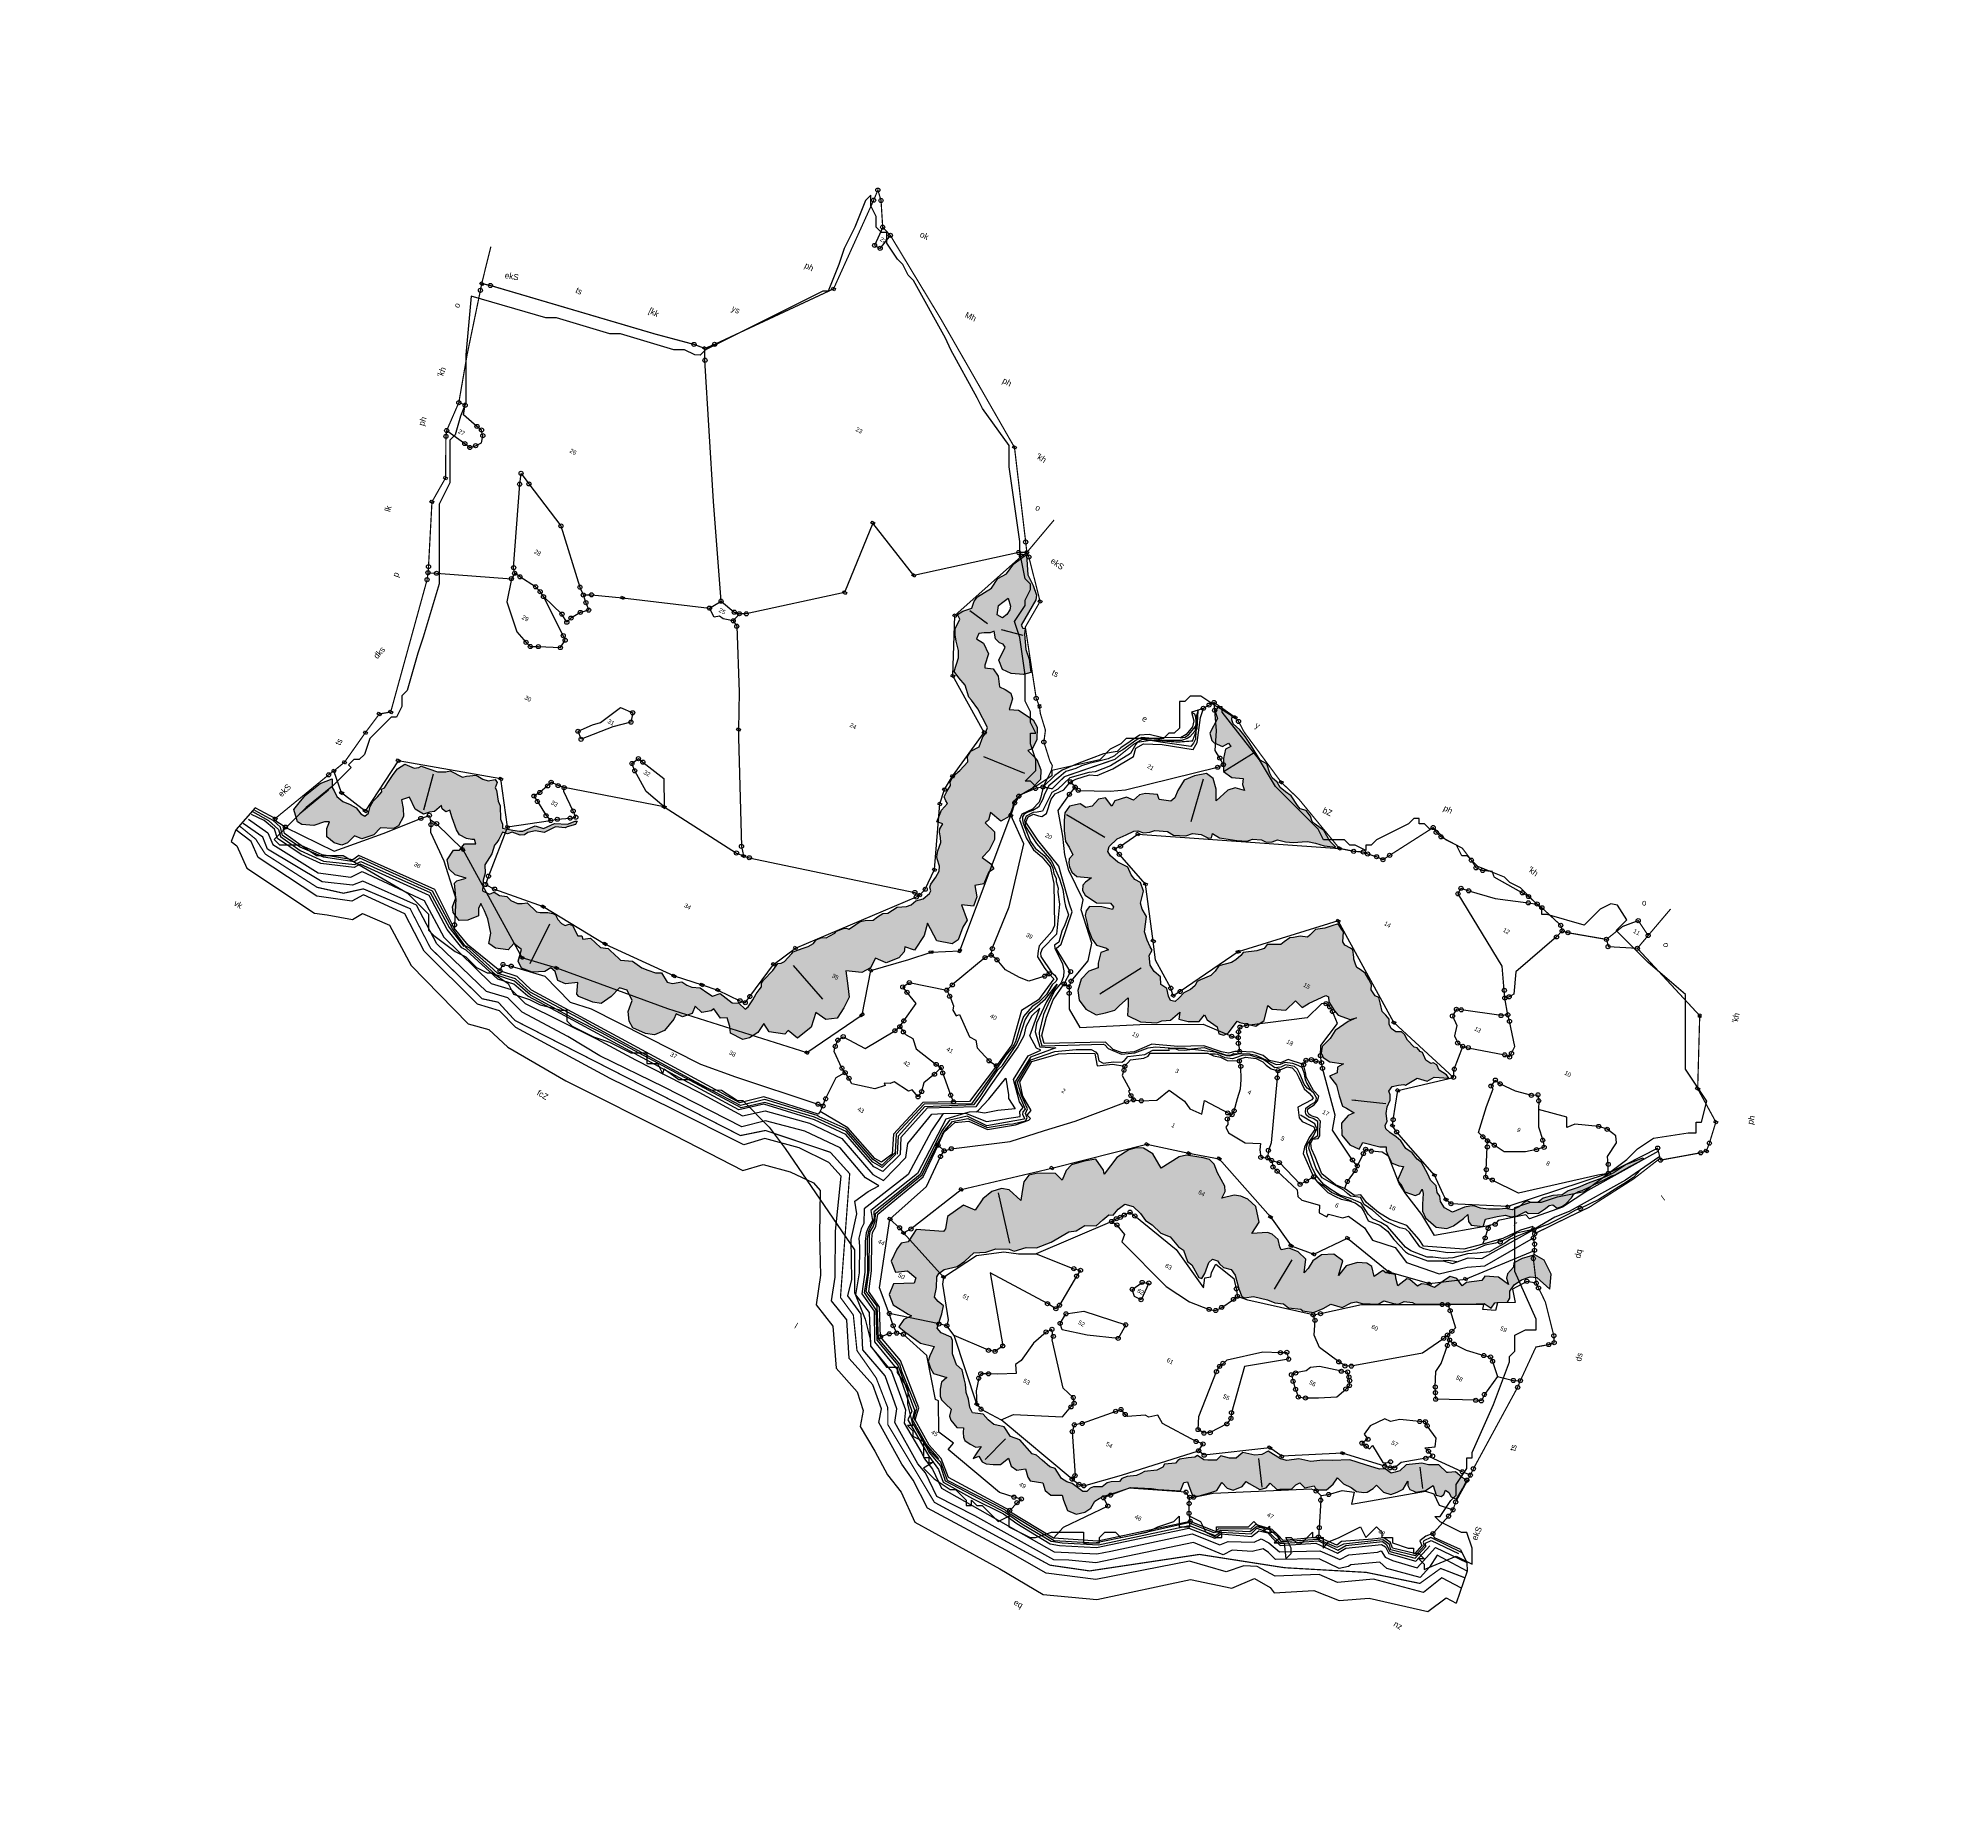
# Model space of a CAD drawing. Header units: metres. Extents: x 344942 to 348881, y 1759187 to 1762834.
import ezdxf

# ---------------------------------------------------------------- set-up
doc = ezdxf.new("R2010")
doc.units = ezdxf.units.M
doc.header["$MEASUREMENT"] = 0
doc.linetypes.add('DASHDOT', pattern=[1, 0.5, -0.25, 0, -0.25])
doc.linetypes.add('DIVIDE', pattern=[1.25, 0.5, -0.25, 0, -0.25, 0, -0.25])
for name, color, linetype in [('LINE_WATER', 4, 'Continuous'), ('OFF', 1, 'Continuous'), ('OTHERS', 1, 'Continuous'), ('POLY_HATCH', 12, 'Continuous'), ('POLY_PARCEL', 6, 'Continuous'), ('POLY_WATER', 4, 'Continuous'), ('SYM_ARROW', 1, 'Continuous'), ('SYM_STONE', 1, 'Continuous'), ('TEXT_MAPOUT', 7, 'Continuous'), ('TEXT_PARCEL', 7, 'Continuous'), ('V_BOUND_LINE', 7, 'Continuous'), ('V_BOUND_STREAM_LINE', 7, 'DASHDOT'), ('V_DIVIDE_LINE', 7, 'DIVIDE'), ('VILLAGE BOUNDRY', 15, 'Continuous')]:
    doc.layers.add(name, color=color, linetype=linetype)
doc.styles.get("Standard").update_dxf_attribs({"font": 'simplex.shx'})
doc.styles.add('TEXT_MAP', font='')
doc.styles.get('TEXT_MAP').set_extended_font_data('Kruti Dev 050')
doc.dimstyles.get("Standard").update_dxf_attribs({"dimtxt": 0.18, "dimasz": 0.18, "dimexe": 0.18, "dimexo": 0.0625, "dimgap": 0.09, "dimtad": 0, "dimtih": 1, "dimtoh": 1, "dimdec": 4, "dimzin": 0, "dimdsep": 46, "dimtxsty": 'Standard', "dimcen": 0.09, "dimadec": 0, "dimazin": 0, "dimtfac": 1, "dimtdec": 4, "dimtofl": 0, "dimtmove": 0, "dimatfit": 3, "dimfxl": 0, "dimtolj": 1, "dimtzin": 0, "dimarcsym": 0})
pattern_1 = [(0, (1778.8028, 7410.7328), (2.5, 2.5), [2.5, -2.5]), (90, (1781.3028, 7410.7328), (-2.5, 2.5), [2.5, -2.5])]

# ---------------------------------------------------------------- blocks, each defined once
blk = doc.blocks.new('STONE')
blk.add_circle((0, 0), 0.851)
blk = doc.blocks.new('STONESQUARE')
blk.add_lwpolyline([(-0.7, 0.48), (0.7, 0.48), (0.7, -0.48), (-0.7, -0.48)], close=True)
blk = doc.blocks.new('WESGW')
at = {"layer": 'POLY_HATCH'}
h = blk.add_hatch(dxfattribs=at)
h.set_pattern_fill('ZIGZAG', color=256, scale=20, style=0)
h.set_pattern_definition(pattern_1)
h.paths.add_polyline_path([(2108.7, 7654.35), (2109.11, 7659.44), (2109.01, 7664.37), (2106.4, 7668.23), (2102.68, 7673.32), (2108.88, 7675.93), (2111.08, 7679.23), (2111.08, 7683.77), (2115.9, 7684.19), (2119.48, 7688.45), (2120.31, 7691.62), (2119.62, 7693.68), (2123.75, 7694.23), (2124.44, 7701.52), (2123.2, 7706.75), (2130.09, 7702.07), (2136.28, 7704), (2137.66, 7706.62), (2136.97, 7712.12), (2137.15, 7715.52), (2132.06, 7720.06), (2136.74, 7721.85), (2136.19, 7725.98), (2133.16, 7729.69), (2136.19, 7732.03), (2135.64, 7737.12), (2136.88, 7739.46), (2134.81, 7740.7), (2130.4, 7741.39), (2131.64, 7745.38), (2131.51, 7750.33), (2129.99, 7753.22), (2124.76, 7754.6), (2125.44, 7756.22), (2124.75, 7759.38), (2130.13, 7758.28), (2132.33, 7761.58), (2131.92, 7765.44), (2131.09, 7768.19), (2131.92, 7770.94), (2135.08, 7776.03), (2136.6, 7781.26), (2134.81, 7784.84), (2131.37, 7787.86), (2126.27, 7789.38), (2127.51, 7790.89), (2127.51, 7795.02), (2125.17, 7799.7), (2122.28, 7801.62), (2115.11, 7802.31), (2111.53, 7800.8), (2110.68, 7805.31), (2108.89, 7806.96), (2106.13, 7807.23), (2103.52, 7807.09), (2100.9, 7810.81), (2097.73, 7812.46), (2094.56, 7811.22), (2094.01, 7812.19), (2093.05, 7817), (2089.19, 7820.03), (2085.75, 7820.17), (2085.61, 7822.64), (2087.4, 7823.88), (2089.61, 7825.12), (2090.71, 7826.5), (2092.77, 7823.88), (2094.98, 7823.33), (2096.63, 7823.47), (2097.87, 7822.78), (2098.14, 7816.73), (2101.31, 7814.11), (2105.17, 7814.25), (2109.99, 7816.31), (2112.19, 7818.51), (2109.02, 7823.06), (2105.86, 7825.94), (2102.41, 7831.31), (2101.59, 7833.51), (2100.62, 7833.1), (2099.38, 7833.93), (2099.93, 7846.03), (2099.22, 7847.88), (2096.05, 7850.77), (2092.06, 7853.66), (2087.65, 7860.82), (2084.89, 7854.9), (2084.07, 7849.81), (2081.86, 7846.51), (2081.31, 7841.69), (2078.01, 7835.77), (2077.55, 7833.49), (2078.1, 7830.6), (2075.35, 7827.71), (2074.11, 7825.37), (2075.9, 7824.13), (2076.04, 7819.73), (2077.14, 7817.53), (2078.79, 7815.46), (2081.55, 7812.43), (2082.92, 7809.82), (2084.02, 7803.9), (2086.92, 7802.53), (2090.64, 7801.01), (2094.35, 7797.44), (2095.95, 7796.8), (2099.95, 7794.88), (2107.11, 7789.92), (2107.38, 7787.17), (2107.11, 7785.66), (2107.8, 7781.25), (2105.59, 7778.09), (2105.46, 7775.48), (2106.56, 7773.55), (2105.32, 7768.87), (2104.08, 7765.71), (2104.02, 7762.85), (2104.81, 7761.5), (2104.7, 7758.58), (2104.7, 7756.11), (2106.16, 7754.99), (2107.28, 7754.43), (2106.38, 7750.72), (2106.94, 7745.55), (2109.53, 7746), (2109.42, 7743.64), (2109.87, 7742.31), (2111.34, 7740.51), (2112.35, 7738.82), (2112.91, 7735.23), (2113.7, 7732.98), (2114.26, 7732.08), (2116.51, 7729.84), (2117.41, 7728.04), (2117.3, 7725.12), (2116.85, 7721.63), (2117.07, 7720.29), (2118.2, 7719.16), (2118.2, 7717.93), (2116.96, 7714.78), (2114.6, 7712.53), (2113.7, 7710.17), (2112.35, 7708.71), (2109.09, 7706.69), (2106.81, 7702.67), (2105.02, 7701.55), (2103.78, 7699.3), (2102.77, 7697.17), (2099.95, 7695.48), (2098.27, 7694.13), (2096.47, 7690.76), (2095.68, 7689.19), (2094.67, 7689.08), (2093.54, 7688.4), (2091.52, 7686.04), (2091.29, 7684.92), (2090.06, 7683.01), (2089.04, 7681.55), (2087.36, 7680.88), (2085.78, 7678.97), (2085.56, 7677.06), (2084.21, 7674.92), (2082.3, 7673.01), (2079.79, 7670.04), (2079.56, 7669.14), (2079, 7666.78), (2078.44, 7664.76), (2077.54, 7663.64), (2076.42, 7662.74), (2075.97, 7659.25), (2074.39, 7653.86), (2074.28, 7652.4), (2074.95, 7651.05), (2074.73, 7649.48), (2074.39, 7647.46), (2074.28, 7644.58), (2073.94, 7641.21), (2073.26, 7639.75), (2069.89, 7640.76), (2067.42, 7639.52), (2061.12, 7640.64), (2058.87, 7638.06), (2056.62, 7638.28), (2052.68, 7638.73), (2049.53, 7637.39), (2047.4, 7637.16), (2044.81, 7637.39), (2041.77, 7635.03), (2039.52, 7634.46), (2035.7, 7636.71), (2033.45, 7635.59), (2030.11, 7635.02), (2027.52, 7634.8), (2022.8, 7635.36), (2018.18, 7633.34), (2017.28, 7633.67), (2012.56, 7634.91), (2011.44, 7635.25), (2008.4, 7634.01), (2002.89, 7635.58), (2000.3, 7633.67), (1999.29, 7634.68), (1997.83, 7633.9), (1993.89, 7636.71), (1992.43, 7636.59), (1991.19, 7635.25), (1989.51, 7635.36), (1987.37, 7636.03), (1985.68, 7637.27), (1984.33, 7637.27), (1982.31, 7636.59), (1979.5, 7635.13), (1978.03, 7634.68), (1972.86, 7636.15), (1971.29, 7634.91), (1969.49, 7634.01), (1966.45, 7633.79), (1964.2, 7634.46), (1961.39, 7633.45), (1958.73, 7633.59), (1957.49, 7632.01), (1954.23, 7631.9), (1952.43, 7635.83), (1951.76, 7638.76), (1950.07, 7641.79), (1950.41, 7647.18), (1949.73, 7650.89), (1950.07, 7652.24), (1950.18, 7653.7), (1950.07, 7657.18), (1952.32, 7657.52), (1953.67, 7659.09), (1957.16, 7659.54), (1958.73, 7660.55), (1959.4, 7662.01), (1961.88, 7664.15), (1965.48, 7665.16), (1968.42, 7669.5), (1972.13, 7670.96), (1972.69, 7671.75), (1975.28, 7674.22), (1975.28, 7675.8), (1974.49, 7675.35), (1972.36, 7672.76), (1967.41, 7670.51), (1964.37, 7666.47), (1960.88, 7665.91), (1957.29, 7661.53), (1956.16, 7660.85), (1953.46, 7659.95), (1949.3, 7658.6), (1948.63, 7660.07), (1946.83, 7661.53), (1944.13, 7666.36), (1942.44, 7667.71), (1939.74, 7671.41), (1938.73, 7671.98), (1938.5, 7674.34), (1937.15, 7675.01), (1934.9, 7673.21), (1932.65, 7672.76), (1929.39, 7672.87), (1926.13, 7670.63), (1924.78, 7669.5), (1919.05, 7669.39), (1917.7, 7668.16), (1914.55, 7666.58), (1907.48, 7665.46), (1906.92, 7664.56), (1905.34, 7663.43), (1901.18, 7662.98), (1899.38, 7659.95), (1898.93, 7656.92), (1898.6, 7652.98), (1898.25, 7650.43), (1897.46, 7649.3), (1898.14, 7648.4), (1897.58, 7645.71), (1896.79, 7643.35), (1896.68, 7640.76), (1897.46, 7638.07), (1896.68, 7636.27), (1894.76, 7636.27), (1891.84, 7637.51), (1889.03, 7637.62), (1885.77, 7637.28), (1882.62, 7637.95), (1880.48, 7639.42), (1879.13, 7640.31), (1877.44, 7643.46), (1873.96, 7639.53), (1870.92, 7632.34), (1870.02, 7628.29), (1869.42, 7624.89), (1873.14, 7621.03), (1875.2, 7620.9), (1879.88, 7622.82), (1883.05, 7626.26), (1884.84, 7627.23), (1885.12, 7624.34), (1886.77, 7621.31), (1890.63, 7620.48), (1893.93, 7621.17), (1895.58, 7623.1), (1896.69, 7626.95), (1899.99, 7627.36), (1903.57, 7631.08), (1904.67, 7634.93), (1909.49, 7637.27), (1910.87, 7639.2), (1910.87, 7643.6), (1909.22, 7646.49), (1906.88, 7649.38), (1909.22, 7651.86), (1913.76, 7648.55), (1917.76, 7648.42), (1919.55, 7650.21), (1921.26, 7651.53), (1922.64, 7655.1), (1923.47, 7654), (1925.39, 7653.59), (1926.63, 7654.97), (1928.84, 7652.63), (1932.83, 7649.05), (1934.9, 7647.81), (1938.2, 7647.81), (1940.27, 7648.5), (1941.23, 7649.05), (1942.61, 7647.67), (1938.48, 7645.47), (1937.93, 7642.31), (1935.72, 7641.07), (1935.31, 7636.25), (1937.79, 7633.23), (1941.09, 7632.4), (1945.78, 7633.23), (1942.91, 7630.49), (1942.5, 7629.12), (1944.15, 7626.78), (1945.81, 7624.02), (1946.36, 7620.17), (1947.74, 7618.25), (1951.45, 7616.46), (1954.62, 7618.25), (1957.65, 7621.96), (1956.27, 7624.58), (1956.14, 7626.91), (1958.89, 7624.99), (1961.65, 7622.65), (1965.5, 7617.97), (1966.74, 7613.84), (1970.18, 7613.43), (1975.14, 7615.22), (1975.97, 7618.66), (1979.96, 7617.97), (1980.93, 7613.02), (1983.54, 7611.09), (1988.23, 7611.78), (1992.77, 7614.53), (1994.29, 7617.01), (1996.49, 7616.46), (1999.24, 7613.71), (2002.69, 7613.98), (2006.96, 7616.87), (2008.89, 7612.47), (2010.12, 7611.92), (2016.32, 7612.6), (2019.63, 7613.71), (2021.83, 7618.25), (2023.21, 7623.06), (2026.51, 7623.75), (2030.37, 7620.86), (2031.06, 7616.04), (2033.26, 7612.74), (2035.88, 7610.95), (2041.63, 7611.42), (2045.21, 7612.66), (2047.96, 7616.24), (2049.2, 7622.15), (2049.07, 7624.63), (2051.96, 7624.77), (2054.85, 7627.79), (2054.44, 7631.1), (2058.16, 7630.13), (2061.32, 7632.47), (2061.88, 7633.71), (2066.14, 7631.65), (2068.49, 7633.02), (2071.1, 7630.41), (2072.62, 7628.07), (2078.4, 7628.21), (2080.47, 7630.13), (2082.53, 7633.71), (2082.95, 7638.11), (2086.53, 7636.05), (2092.73, 7638.25), (2093.28, 7640.32), (2098.1, 7639.35), (2100.99, 7645.96), (2099.75, 7652.29), (2104.85, 7651.74)])
h.paths.add_polyline_path([(2088.71, 7833.02), (2087.37, 7836.73), (2088.26, 7838.81), (2089.45, 7841.33), (2091.83, 7838.81), (2092.27, 7837.33), (2092.12, 7835.1), (2091.23, 7833.02)], flags=16)
h = blk.add_hatch(dxfattribs=at)
h.set_pattern_fill('ZIGZAG', color=256, scale=20, style=0)
h.set_pattern_definition(pattern_1)
h.paths.add_polyline_path([(2282.93, 7757.85), (2284.27, 7757.85), (2285.37, 7756.15), (2289.14, 7753.96), (2291.33, 7752.98), (2296.57, 7753.84), (2298.52, 7755.66), (2296.21, 7752.62), (2293.28, 7746.9), (2292.92, 7743), (2291.58, 7738.5), (2292.55, 7735.82), (2294.14, 7734.6), (2297.43, 7734.36), (2302.79, 7736.31), (2301.24, 7733.91), (2302.22, 7731.72), (2300.15, 7729.04), (2304.41, 7727.22), (2307.46, 7723.81), (2310.63, 7720.64), (2312.54, 7720.64), (2316.24, 7720.46), (2314.55, 7718.33), (2313.55, 7714.2), (2316.05, 7709.94), (2320.88, 7707.88), (2325.14, 7708.19), (2325.14, 7711.26), (2332.22, 7713.01), (2334.51, 7714.23), (2335.26, 7712.83), (2336.47, 7711.8), (2338.43, 7710.4), (2339.64, 7709.47), (2342.91, 7709.75), (2344.68, 7710.4), (2345.15, 7704.62), (2346.08, 7703.88), (2347.95, 7703.04), (2350.19, 7701.45), (2354.67, 7702.1), (2355.88, 7703.5), (2355.88, 7705.83), (2357.19, 7704.43), (2359.06, 7700.42), (2360.37, 7697.81), (2362.7, 7695.95), (2368.49, 7694.64), (2372.69, 7696.23), (2374.55, 7698.56), (2376.74, 7703.11), (2377.64, 7705.4), (2379.29, 7702.98), (2380.95, 7702.22), (2385.53, 7704), (2384.89, 7707.18), (2388.71, 7710.36), (2391.51, 7712.52), (2393.82, 7713.01), (2395.87, 7714.48), (2398.17, 7717.86), (2399.46, 7717.57), (2403.23, 7719.65), (2404.85, 7722.74), (2405.65, 7724.59), (2406.8, 7725.53), (2409.07, 7725.2), (2410.61, 7726.89), (2411.29, 7728.43), (2412.23, 7731.67), (2412.41, 7733.57), (2413.56, 7735.33), (2414.67, 7736.47), (2416.77, 7739.27), (2420.54, 7744.44), (2422.66, 7747.67), (2423.75, 7748.67), (2427.34, 7754.33), (2429.82, 7758.06), (2431.12, 7760.02), (2430.54, 7760.03), (2428.59, 7757.84), (2425.79, 7754.56), (2422.99, 7749.32), (2420.67, 7746.03), (2415.56, 7740.31), (2412.63, 7736.78), (2409.71, 7733.62), (2408.25, 7730.94), (2404.96, 7728.87), (2402.03, 7726.07), (2400.94, 7723.64), (2398.38, 7722.06), (2396.61, 7721.98), (2395.64, 7720.52), (2394.91, 7718.21), (2392.84, 7715.77), (2390.16, 7714.92), (2388.09, 7713.58), (2384.07, 7711.39), (2381.02, 7710.18), (2378.1, 7709.81), (2376.76, 7708.84), (2374.93, 7707.38), (2371.52, 7703.36), (2367.74, 7703.24), (2365.06, 7704.82), (2363.84, 7706.65), (2362.14, 7707.5), (2360.43, 7709.69), (2357.26, 7710.78), (2355.19, 7712.37), (2350.56, 7715.41), (2348.25, 7715.77), (2345.2, 7717.11), (2342.03, 7717.48), (2338.74, 7719.3), (2336.19, 7719.91), (2333.06, 7720.21), (2330.86, 7720.82), (2330.01, 7721.79), (2329.89, 7723.86), (2328.06, 7726.42), (2327.09, 7729.1), (2326.84, 7732.14), (2325.87, 7734.09), (2324.65, 7735.06), (2325.01, 7737.49), (2327.09, 7739.2), (2328.79, 7740.54), (2329.64, 7740.54), (2330.86, 7742.61), (2332.45, 7745.41), (2336.71, 7746.26), (2338.54, 7749.06), (2344.14, 7751.61), (2342.56, 7752.34), (2339.03, 7752.59), (2337.08, 7754.17), (2335.37, 7754.17), (2334.64, 7753.44), (2332.2, 7753.68), (2329.52, 7755.87), (2328.43, 7755.75), (2326.6, 7756.48), (2325.38, 7756.24), (2321.6, 7757.46), (2319.41, 7758.92), (2317.83, 7759.28), (2315.76, 7758.19), (2313.32, 7758.55), (2311.73, 7759.65), (2310.76, 7761.47), (2308.81, 7762.32), (2306.74, 7762.93), (2304.75, 7765.32), (2302.81, 7767.39), (2301.1, 7767.27), (2298.54, 7768.73), (2297.57, 7770.67), (2295.62, 7772.14), (2293.06, 7773.72), (2290.5, 7774.08), (2288.92, 7774.08), (2287.7, 7775.06), (2286.11, 7776.64), (2285.75, 7777.37), (2284.04, 7779.8), (2282.83, 7779.92), (2280.14, 7779.92), (2278.8, 7780.78), (2277.1, 7784.55), (2275.88, 7785.16), (2273.57, 7786.5), (2271.62, 7784.55), (2269.55, 7782.24), (2266.38, 7780.05), (2265.4, 7776.76), (2264.92, 7775.54), (2261.99, 7774.57), (2259.92, 7772.74), (2258.58, 7771.89), (2257.36, 7769.34), (2256.63, 7767.75), (2251.64, 7765.08), (2251.27, 7763.01), (2249.11, 7760.78), (2244.36, 7757.49), (2244.12, 7755.91), (2243.14, 7753.36), (2242.05, 7751.53), (2238.15, 7747.88), (2237.78, 7745.2), (2237.05, 7742.77), (2234.13, 7739.24), (2233.28, 7737.9), (2233.28, 7735.83), (2232.4, 7733.68), (2230.57, 7731.12), (2229.84, 7728.2), (2229.11, 7726.25), (2227.16, 7725.76), (2225.58, 7726.98), (2223.5, 7729.42), (2220.58, 7729.78), (2218.87, 7732.46), (2215.59, 7733.19), (2212.9, 7734.77), (2210.59, 7738.06), (2210.59, 7740.61), (2209.37, 7741.4), (2206.93, 7743.23), (2204.25, 7745.78), (2202.06, 7751.75), (2199.02, 7753.7), (2197.31, 7755.52), (2195.97, 7760.51), (2193.29, 7763.07), (2190.49, 7763.07), (2188.29, 7764.04), (2185.61, 7766.23), (2180.98, 7766.11), (2177.04, 7766.91), (2175.21, 7768), (2174.73, 7770.07), (2176.19, 7774.45), (2178.75, 7777.74), (2180.82, 7780.54), (2182.16, 7781.39), (2184.6, 7781.76), (2186.79, 7783.34), (2188.37, 7784.92), (2193.12, 7786.99), (2196.05, 7786.75), (2200.75, 7789), (2202.7, 7791.19), (2206.11, 7792.41), (2209.4, 7792.53), (2210.5, 7793.26), (2210.01, 7795.09), (2213.42, 7794.84), (2220.24, 7797.16), (2224.14, 7798.98), (2225.73, 7800.69), (2229.14, 7802.27), (2231.33, 7802.27), (2233.4, 7803.61), (2234.99, 7805.43), (2238.28, 7806.16), (2241.44, 7807.5), (2244.37, 7809.45), (2246.32, 7810.67), (2249.61, 7811.52), (2253.26, 7812.25), (2257.77, 7814.08), (2254.48, 7815.05), (2250.09, 7817.85), (2245.71, 7818.46), (2244.12, 7818.82), (2242.42, 7820.41), (2239.74, 7821.62), (2237.3, 7821.14), (2235.6, 7821.74), (2231.45, 7824.18), (2228.53, 7824.42), (2225.85, 7825.03), (2223.66, 7826.37), (2220.98, 7826.98), (2219.12, 7828.28), (2216.31, 7831.08), (2213.15, 7831.2), (2206.08, 7835.22), (2203.03, 7836.8), (2199.74, 7838.26), (2196.21, 7839.23), (2194.99, 7840.33), (2194.26, 7841.79), (2187.32, 7842.27), (2187.2, 7840.21), (2189.39, 7838.01), (2189.51, 7831.2), (2191.58, 7828.89), (2192.92, 7828.52), (2196.7, 7828.76), (2198.16, 7831.2), (2199.74, 7830.47), (2198.28, 7828.4), (2199.38, 7824.63), (2201.94, 7819.76), (2206.2, 7819.27), (2210.47, 7821.1), (2211.44, 7818.81), (2213.39, 7816.98), (2209.37, 7816.13), (2207.18, 7813.82), (2204.98, 7807.73), (2202.67, 7811.87), (2199.5, 7815.28), (2196.09, 7815.76), (2192.19, 7812.6), (2189.27, 7808.95), (2188.9, 7803.96), (2189.27, 7800.79), (2188.41, 7798.72), (2183.91, 7797.02), (2182.32, 7798.6), (2177.69, 7796.65), (2175.74, 7794.95), (2174.65, 7791.79), (2171.48, 7791.54), (2167.95, 7788.01), (2167.82, 7785.34), (2163.92, 7787.16), (2161.61, 7785.34), (2160.64, 7781.56), (2158.62, 7779.9), (2155.82, 7780.02), (2152.41, 7777.1), (2151.92, 7773.81), (2153.14, 7770.89), (2155.21, 7767.24), (2157.77, 7763.47), (2160.2, 7762.13), (2163.13, 7760.06), (2162.52, 7757.87), (2163.25, 7756.28), (2164.22, 7754.94), (2166.05, 7753.48), (2168.73, 7752.88), (2174.34, 7755.19), (2173, 7752.51), (2172.63, 7750.81), (2173.6, 7748.86), (2175.43, 7747.64), (2181.04, 7747.03), (2186.27, 7749.71), (2188.14, 7748.93), (2188.26, 7747.72), (2183.88, 7746.62), (2179.25, 7744.31), (2178.88, 7742.12), (2179.37, 7740.17), (2181.68, 7737.61), (2183.15, 7735.91), (2185.1, 7734.21), (2186.56, 7732.87), (2189.36, 7731.65), (2193.62, 7732.5), (2194.6, 7732.14), (2192.41, 7729.7), (2193.5, 7725.32), (2194.35, 7723.62), (2191.55, 7720.57), (2190.33, 7716.1), (2191.43, 7711.35), (2193.74, 7708.07), (2197.89, 7706.12), (2202.76, 7706), (2205.81, 7708.55), (2208.73, 7711.35), (2209.46, 7714.03), (2211.17, 7718.53), (2212.51, 7715.98), (2214.39, 7711.9), (2220.36, 7712.14), (2226.58, 7714.94), (2227.92, 7716.64), (2231.08, 7718.59), (2232.79, 7723.34), (2233.89, 7720.54), (2237.79, 7721.51), (2241.81, 7723.7), (2242.42, 7727.11), (2244.36, 7725.77), (2249.36, 7725.17), (2251.31, 7722.97), (2253.38, 7723.46), (2254.72, 7725.29), (2255.57, 7731.13), (2256.86, 7731.2), (2263.31, 7733.02), (2265.38, 7736.67), (2263.8, 7742.88), (2265.99, 7742.39), (2271.23, 7744.71), (2272.94, 7750.06), (2276.72, 7748.85), (2278.42, 7751.89)])
h = blk.add_hatch(dxfattribs=at)
h.set_pattern_fill('ZIGZAG', color=256, scale=20, style=0)
h.set_pattern_definition(pattern_1)
h.paths.add_polyline_path([(2230.65, 7614.13), (2235.08, 7621.4), (2237.57, 7623.1), (2239.73, 7626.84), (2243.82, 7628.89), (2245.18, 7632.4), (2246.32, 7635.36), (2248.02, 7636.15), (2248.71, 7639.33), (2250.18, 7642.39), (2253.7, 7643.19), (2257.68, 7641.94), (2260.97, 7640.46), (2264.15, 7640.12), (2268.92, 7638.76), (2273.08, 7639.22), (2278.07, 7637.18), (2280.57, 7636.95), (2284.21, 7633.66), (2286.48, 7633.32), (2291.48, 7629.92), (2292.84, 7630.26), (2292.95, 7632.64), (2292.27, 7637.4), (2292.95, 7639.33), (2295.11, 7639.79), (2296.48, 7638.99), (2298.63, 7638.43), (2301.7, 7639.22), (2304.31, 7637.97), (2308.4, 7633.66), (2311.01, 7631.39), (2312.15, 7631.39), (2315.22, 7633.66), (2321.01, 7635.14), (2324.19, 7635.48), (2327.68, 7636.84), (2330.17, 7636.39), (2334.95, 7638.32), (2336.08, 7638.09), (2340.28, 7639.56), (2343.01, 7642.85), (2344.94, 7645.92), (2349.71, 7646.94), (2352.22, 7650.41), (2353.81, 7651.78), (2356.31, 7652.23), (2362.33, 7655.18), (2363.69, 7657.56), (2367.78, 7658.47), (2369.71, 7659.15), (2371.3, 7661.2), (2374.59, 7662.44), (2375.62, 7662.44), (2382.89, 7666.19), (2395.08, 7672.71), (2400.88, 7676), (2404.4, 7675.66), (2404.74, 7678.38), (2405.53, 7678.95), (2409.17, 7681.11), (2409.17, 7683.04), (2407.92, 7685.65), (2408.26, 7688.82), (2409.96, 7692), (2412.58, 7694.73), (2415.07, 7695.86), (2422.12, 7694.16), (2419.73, 7699.83), (2414.39, 7703.58), (2409.96, 7703.8), (2407.46, 7701.31), (2406.1, 7699.95), (2403.83, 7696.65), (2404.51, 7695.07), (2403.72, 7691.43), (2404.17, 7689.62), (2406.1, 7687.8), (2400.99, 7688.48), (2395.88, 7686.21), (2395.54, 7683.95), (2390.31, 7680.31), (2389.4, 7678.27), (2386, 7679.86), (2383.27, 7679.29), (2381.91, 7676.91), (2379.64, 7672.26), (2376.41, 7671.87), (2374.14, 7670.96), (2373.12, 7669.37), (2369.03, 7670.28), (2367.78, 7670.05), (2365.85, 7665.74), (2363.69, 7668.12), (2362.89, 7669.37), (2359.03, 7668.12), (2357.44, 7668.46), (2355.51, 7664.49), (2352.67, 7667.67), (2350.17, 7667.9), (2346.54, 7666.42), (2343.13, 7663.02), (2342.22, 7658.02), (2340.97, 7664.15), (2336.31, 7664.83), (2332, 7662.22), (2329.95, 7658.36), (2329.73, 7654.62), (2329.16, 7652.24), (2327.11, 7657.57), (2322.91, 7658.7), (2318.82, 7658.36), (2316.21, 7656.09), (2315.19, 7657), (2313.14, 7659.39), (2309.9, 7660.07), (2307.85, 7659.84), (2302.29, 7656.33), (2302.74, 7662), (2298.54, 7666.99), (2294.22, 7668.13), (2291.04, 7667.9), (2288.32, 7666.99), (2284.46, 7663.47), (2284.46, 7666.54), (2283.21, 7668.47), (2277.98, 7671.87), (2275.03, 7674.37), (2272.42, 7675.16), (2269.8, 7674.6), (2267.3, 7673.8), (2263.1, 7672.33), (2260.83, 7670.28), (2256.42, 7662.55), (2250.62, 7666.29), (2246.08, 7666.52), (2243.35, 7665.27), (2241.08, 7663), (2238.13, 7657.89), (2236.77, 7649.38), (2235.74, 7650.63), (2230.75, 7653.24), (2226.88, 7650.18), (2223.02, 7646.32), (2222.23, 7643.25), (2222.57, 7638.94), (2218.82, 7640.08), (2212.23, 7636.79), (2209.39, 7634.29), (2208.94, 7630.89), (2210.16, 7626.96), (2211.4, 7623.44), (2205.04, 7625.14), (2201.98, 7624.12), (2199.02, 7621.06), (2197.21, 7616.74), (2196.64, 7611.07), (2191.3, 7610.62), (2187.78, 7603.35), (2189.37, 7598.47), (2189.2, 7597.02), (2178.75, 7592.48), (2178.64, 7590.21), (2178.3, 7586.35), (2176.02, 7584.54), (2175.57, 7581.47), (2175.8, 7576.03), (2179.54, 7572.85), (2183.63, 7575.69), (2188.06, 7574.78), (2188.52, 7572.39), (2181.14, 7568.2), (2181.59, 7563.43), (2185, 7560.48), (2192.38, 7560.03), (2193.9, 7559.95), (2191.86, 7557.22), (2191.41, 7553.48), (2194.36, 7552.91), (2200.61, 7552), (2202.54, 7551.78), (2208.22, 7553.14), (2208.33, 7548.94), (2208.9, 7546.67), (2211.06, 7544.51), (2213.21, 7543.27), (2218.89, 7544.29), (2217.87, 7541.56), (2218.67, 7538.73), (2220.03, 7536.12), (2221.28, 7535.1), (2223.66, 7534.3), (2226.62, 7533.62), (2227.3, 7530.67), (2228.55, 7529.53), (2232.3, 7527.95), (2234.76, 7529.15), (2235.56, 7527.45), (2236.58, 7525.75), (2237.71, 7524.84), (2240.44, 7524.5), (2243.05, 7524.5), (2244.87, 7525.86), (2244.42, 7522.12), (2244.3, 7519.85), (2245.89, 7521.78), (2248.16, 7520.41), (2249.98, 7520.41), (2252.71, 7521.55), (2255.43, 7523.02), (2257.14, 7526.88), (2259.64, 7524.39), (2262.48, 7524.05), (2265.43, 7526.2), (2267.93, 7523.7), (2269.4, 7522.8), (2274.4, 7524.5), (2276.79, 7522.12), (2279.85, 7521.55), (2283.94, 7523.82), (2285.42, 7522.12), (2288.83, 7519.17), (2292.8, 7519.62), (2295.53, 7521.89), (2297, 7524.61), (2296.98, 7527.94), (2298.12, 7529.76), (2299.37, 7531.57), (2303.34, 7535.54), (2307.54, 7539.97), (2315.38, 7543.6), (2317.99, 7544.51), (2326.4, 7548.37), (2325.95, 7552.11), (2327.19, 7553.13), (2328.44, 7551.88), (2330.83, 7549.84), (2331.97, 7548.82), (2334.24, 7550.18), (2337.53, 7553.36), (2339.58, 7555.63), (2339.92, 7559.49), (2342.87, 7558.47), (2345.48, 7558.92), (2348.09, 7561.98), (2348.59, 7564.66), (2350.07, 7564.43), (2355.18, 7564.32), (2357.11, 7566.25), (2357.68, 7568.75), (2361.32, 7567.72), (2362.34, 7568.29), (2366.65, 7570.67), (2367.45, 7573.06), (2368.47, 7574.65), (2371.2, 7573.74), (2374.26, 7576.24), (2375.85, 7575.21), (2379.6, 7577.26), (2380.97, 7580.55), (2381.19, 7583.72), (2382.56, 7583.38), (2384.6, 7582.7), (2388.12, 7582.82), (2390.85, 7582.48), (2393.69, 7583.5), (2394.94, 7584.29), (2396.3, 7586.79), (2396.98, 7588.72), (2400.84, 7587.47), (2403.99, 7588), (2405.81, 7590.16), (2407.51, 7592.43), (2407.63, 7596.18), (2408.42, 7594.59), (2409.9, 7593.57), (2411.49, 7593.79), (2412.63, 7593.79), (2415.91, 7596.22), (2417.68, 7599.54), (2420.65, 7596.65), (2422.77, 7597.14), (2423.4, 7598.45), (2423.12, 7600.25), (2424.82, 7600), (2426.51, 7598.98), (2428.98, 7599.11), (2429.09, 7603.99), (2428.98, 7608.08), (2426.71, 7608.19), (2423.19, 7608.87), (2420.69, 7607.28), (2420.24, 7606.94), (2415.81, 7608.19), (2411.94, 7606.26), (2409.22, 7605.47), (2403.77, 7601.84), (2402.74, 7598.43), (2401.27, 7597.07), (2400.02, 7595.94), (2396.95, 7596.28), (2394.91, 7595.03), (2389, 7594.01), (2382.21, 7592.75), (2375.96, 7589.01), (2372.44, 7587.3), (2368.35, 7584.58), (2363.46, 7583.11), (2359.37, 7580.27), (2356.65, 7579.59), (2350.74, 7579.93), (2349.01, 7577.47), (2346.63, 7575.99), (2341.74, 7574.52), (2340.83, 7572.59), (2340.38, 7571.23), (2337.88, 7569.87), (2334.36, 7569.07), (2333.56, 7566.69), (2330.38, 7564.87), (2328.91, 7564.31), (2325.73, 7564.65), (2325.05, 7563.51), (2322.77, 7561.92), (2319.93, 7559.88), (2319.48, 7558.97), (2319.14, 7557.61), (2315.39, 7555), (2315.28, 7553.64), (2313.73, 7551.32), (2309.42, 7548.37), (2308.51, 7547.01), (2307.26, 7545.42), (2304.08, 7543.26), (2302.6, 7541.45), (2302.26, 7539.86), (2299.31, 7538.15), (2297.95, 7537.02), (2296.92, 7534.52), (2293.74, 7532.93), (2292.83, 7531.8), (2292.27, 7529.98), (2290.79, 7529.08), (2285.34, 7529.98), (2283.07, 7529.53), (2280.45, 7529.76), (2276.25, 7532.14), (2273.87, 7531.69), (2269.78, 7532.59), (2266.82, 7533.39), (2264.89, 7533.05), (2257.74, 7535.77), (2253.65, 7535.09), (2249.44, 7537.47), (2245.24, 7536.34), (2242.21, 7536.89), (2239.25, 7537.91), (2235.16, 7536.44), (2233.12, 7537.8), (2230.96, 7540.64), (2228.8, 7542.57), (2226.99, 7545.52), (2225.51, 7547.22), (2223.01, 7550.06), (2219.83, 7550.85), (2216.31, 7554.14), (2213.7, 7558.91), (2212.54, 7559.87), (2208.11, 7559.53), (2205.72, 7560.55), (2204.59, 7566.56), (2203.68, 7569.86), (2200.95, 7570.42), (2198.68, 7571.33), (2197.55, 7575.3), (2195.61, 7579.16), (2195.61, 7580.75), (2196.76, 7583.3), (2200.96, 7586.93), (2202.78, 7590.44), (2204.37, 7595.21), (2208.68, 7597.82), (2211.75, 7600.88), (2216.63, 7603.38), (2218.9, 7603.61), (2222.58, 7607.33), (2226.33, 7609.26)])
at = {"layer": 'LINE_WATER'}
for points in [[(2178.65, 7835.27), (2180.05, 7835.26), (2181.07, 7834.32), (2182.23, 7832.43), (2183.03, 7830.62), (2183.54, 7829.03), (2182.88, 7825.91), (2182.23, 7824.82), (2180.56, 7823.01), (2176.06, 7820.54), (2173.22, 7819.26), (2169.38, 7818.02), (2165.38, 7816.36), (2164.15, 7814.76), (2160.89, 7808.16), (2159.87, 7806.42), (2159.07, 7804.32), (2157.3, 7801.95), (2153.96, 7798.91), (2151.21, 7796.52), (2148.96, 7794.27), (2147.36, 7792.17), (2144.31, 7789.12), (2142.86, 7785.57), (2140.9, 7780.64), (2140.83, 7777.63), (2140.9, 7776.25), (2141.26, 7774.58), (2141.26, 7770.81), (2139.89, 7768.42), (2138.36, 7766.82), (2137.42, 7765.37), (2137.27, 7764.14), (2137.85, 7763.01), (2138.72, 7761.85), (2144.97, 7756.63), (2148.01, 7755.04), (2152.66, 7754.17), (2156.79, 7752.36), (2158.32, 7751.2), (2159.77, 7749.53), (2161.55, 7748.12), (2162.2, 7746.96), (2164.16, 7744.93), (2164.88, 7743.48), (2167.79, 7739.35), (2172.5, 7727.82), (2170.25, 7719.65), (2170.39, 7717.69), (2171.19, 7716.6), (2178.38, 7712.83), (2179.97, 7712.54), (2181.64, 7711.45), (2181.5, 7710.37), (2180.92, 7708.41), (2180.7, 7703.88), (2179.32, 7699.53), (2177.73, 7696.55), (2176.57, 7691.26), (2177.08, 7687.69), (2178.53, 7680.51), (2178.53, 7678.15), (2177.59, 7673.73), (2177.23, 7669.52), (2175.99, 7660.53), (2174.54, 7649.24), (2157.27, 7639.82), (2152.95, 7623.46), (2156.07, 7616.5), (2153.75, 7609.21), (2149.4, 7609.72), (2133.65, 7615.66), (2121.42, 7614.75), (2120.4, 7614.89), (2098.13, 7610.54), (2090.46, 7603.61), (2069.67, 7603.47), (2045.94, 7603.62), (2019.06, 7603.91), (2016.3, 7604.06), (1991.44, 7604.13), (1983.46, 7606.02), (1975.98, 7604.57), (1971.38, 7605.82), (1960.85, 7608.36), (1958.59, 7608.36)], [(2180.68, 7837.36), (2181.17, 7835.1), (2183.95, 7829.24), (2185.39, 7826.16), (2185.49, 7824.42), (2185.08, 7822.57), (2173.25, 7818.25), (2169.22, 7816.89), (2164.8, 7813.6), (2164.49, 7812.78), (2164.49, 7808.26), (2159.55, 7799.84), (2155.13, 7794.7), (2152.93, 7793.18), (2146.96, 7787.53), (2144.8, 7781.05), (2143.26, 7778.69), (2143.47, 7770.06), (2141.72, 7768.62), (2140.38, 7767.8), (2138.43, 7765.03), (2138.74, 7763.08), (2140.28, 7761.12), (2147.58, 7757.12), (2155.29, 7754.14), (2156.76, 7753.48), (2162.83, 7748.65), (2166.12, 7745.36), (2169.1, 7741.25), (2170.33, 7739.81), (2173.11, 7737.25), (2173.83, 7732.87), (2173.94, 7729.89), (2174.96, 7725.37), (2173.94, 7723.42), (2174.66, 7722.39), (2180.52, 7718.08), (2182.37, 7715.82), (2183.4, 7713.76), (2183.7, 7710.89), (2182.89, 7706.72), (2183.2, 7700.35), (2183.5, 7695.93), (2185.36, 7688.53), (2186.49, 7686.68), (2188.99, 7684.06), (2198.34, 7689.4), (2211.03, 7696.66), (2211.85, 7696.76), (2213.81, 7696.04), (2219.67, 7696.56), (2224.4, 7699.64), (2228.2, 7704.16), (2230.77, 7705.9), (2237.9, 7709.02), (2241.71, 7711.07), (2243.15, 7711.48), (2248.6, 7715.08), (2253.53, 7715.9), (2258.26, 7716.72), (2259.81, 7717.44), (2260.63, 7718.78), (2266.59, 7721.65), (2269.06, 7722.48), (2274.56, 7722.7), (2278.26, 7722.9), (2279.8, 7723.93), (2281.14, 7725.57), (2283.98, 7726.64), (2286.36, 7726.99), (2288.18, 7726.91), (2289.98, 7725.37), (2291.32, 7723.62), (2291.84, 7723.11), (2293.23, 7721.91), (2296.18, 7720.1)], [(2179.67, 7823.78), (2181.3, 7824.91), (2182.07, 7826.55), (2182.93, 7830.84)], [(2431.95, 7755.22), (2430.93, 7751.19), (2428.67, 7747.08), (2427.44, 7744.92), (2422.61, 7736.49), (2417.54, 7729.55), (2416.1, 7727.91), (2414.14, 7724.83), (2408.8, 7717.33), (2407.67, 7716.1), (2405.51, 7713.63), (2400.94, 7709.79), (2398.99, 7708.04), (2397.34, 7705.37), (2394.77, 7701.68), (2393.33, 7700.34), (2389.94, 7697.57), (2387.27, 7694.38), (2383.26, 7690.79), (2377.6, 7687.5), (2372.77, 7685.85), (2370.92, 7684.93), (2368.14, 7684.31), (2366.39, 7684.21), (2359.71, 7687.5), (2357.76, 7688.01), (2355.29, 7687.29), (2353.23, 7687.09), (2348.19, 7686.98), (2342.13, 7688.42), (2337.74, 7688.84), (2335.07, 7690.69), (2331.26, 7689.35), (2329.72, 7689.66), (2327.56, 7690.17), (2321.6, 7690.28), (2317.18, 7690.48), (2313.27, 7692.54), (2306.59, 7698.7), (2305.56, 7701.99), (2305.83, 7704.19), (2305.62, 7707.37), (2303.97, 7708.81), (2297.08, 7709.12)], [(2404.63, 7712.75), (2399.86, 7707.05), (2397.8, 7704.38), (2396.67, 7701.91), (2394.61, 7698.83), (2392.76, 7695.95), (2388.55, 7693.08), (2385.21, 7690.97), (2380.58, 7686.66), (2377.29, 7684.6), (2373.08, 7683.06), (2371.02, 7681.83), (2363.82, 7681.01), (2361.15, 7681.31), (2350.54, 7685.45), (2347.35, 7685.55), (2343.65, 7685.35), (2341.08, 7686.17), (2336.35, 7688.74), (2331.51, 7688.43), (2326.99, 7687.61), (2322.61, 7687.92), (2319.11, 7688.43), (2314.48, 7690.18), (2311.3, 7692.33), (2306.67, 7696.65), (2305.44, 7698.66), (2305.3, 7699.88), (2305.56, 7701.99), (2307.29, 7705.08), (2305.95, 7707.75), (2304.62, 7710.22), (2302.35, 7710.42), (2300.5, 7710.12), (2299.06, 7710.42), (2298.24, 7711.25), (2297.62, 7712.79), (2298.75, 7715.05), (2299.89, 7716.79), (2299.89, 7717.62), (2299.54, 7718.56), (2297.62, 7719.77), (2296.18, 7720.1), (2294.25, 7720.35), (2292.38, 7721.19), (2288.78, 7724.13), (2287, 7725.46), (2285.35, 7725.77), (2281.79, 7724.66), (2280.45, 7722.87), (2278.49, 7721.53), (2274.46, 7722.07), (2272.53, 7722.3), (2267.26, 7721.35), (2264.48, 7719.91), (2261.76, 7717.11), (2261.25, 7716.49), (2258.27, 7715.46), (2254.98, 7715.15), (2253.95, 7714.85), (2252.22, 7713.86)], [(2263.19, 7720.02), (2259.69, 7716.93), (2258.54, 7716.44), (2255.38, 7715.97), (2253.73, 7715.58), (2249.4, 7713.99), (2244.83, 7712.11), (2242.07, 7710.15), (2239.82, 7709.14), (2238.37, 7708.99), (2235.76, 7707.69)], [(2157.28, 7616.45), (2154.09, 7623.33), (2158, 7639.15), (2175.71, 7649.5), (2176.33, 7654.12), (2176.74, 7659.16), (2177.57, 7666.71), (2178.39, 7669.28), (2179.42, 7679.65), (2179.22, 7682.84), (2177.78, 7690.44), (2178.08, 7693.98), (2181.17, 7702), (2182.51, 7709.6), (2182.09, 7701.18), (2182.61, 7691.42), (2183.84, 7687.92), (2188.47, 7683.4), (2194.43, 7686.07), (2187.03, 7677.69), (2186.21, 7665.77), (2189.19, 7662.59), (2195.26, 7657.76), (2194.85, 7656.22), (2195.26, 7655.29), (2196.8, 7654.27), (2196.8, 7653.88), (2184.46, 7644.23), (2175.31, 7643.82), (2171.81, 7640.63), (2169.65, 7638.89), (2168.93, 7633.54), (2169.53, 7613.28), (2164.59, 7601.49), (2159.86, 7590.71), (2161.19, 7588.45), (2161.6, 7586.6), (2161.71, 7582.59), (2162.63, 7579.68), (2169.32, 7567.25), (2172.09, 7559.24), (2179.74, 7555.18), (2186.01, 7544.29), (2198.56, 7539.36), (2213.39, 7526.14), (2214.62, 7521.31), (2225.01, 7514.74), (2226.76, 7513.51), (2233.75, 7510.83), (2238.42, 7506.17), (2266.59, 7506.37), (2274.79, 7505.45), (2288.88, 7504.73), (2293.2, 7506.38), (2306.87, 7512.64), (2336.32, 7537.36), (2347.73, 7538.8), (2349.07, 7541.06), (2360.53, 7546.44), (2361.56, 7549.63), (2367.11, 7550.45), (2373.28, 7548.6), (2386.55, 7556.92), (2395.49, 7557.43), (2397.55, 7560.62), (2410.15, 7569.18), (2412.1, 7568.87), (2414.77, 7567.02), (2425.36, 7569.49), (2426.91, 7575.86), (2426.19, 7576.99), (2427.73, 7579.14), (2440.17, 7579.66)], [(2215.9, 7522.22), (2214.76, 7523.14), (2213.84, 7527.25), (2201.26, 7537.69), (2199, 7540.05), (2186.35, 7545.19), (2179.46, 7556.79), (2172.63, 7560.04), (2169.54, 7568.47), (2162.96, 7581.1), (2162.45, 7582.75), (2162.55, 7585.11), (2162.14, 7587.68), (2160.8, 7590.35), (2162.34, 7594.55), (2170.26, 7613.66), (2169.95, 7628), (2169.95, 7630.67), (2169.74, 7633.23), (2171.08, 7639.09), (2176.02, 7643.1), (2184.96, 7643.61), (2191.75, 7648.75), (2193.6, 7649.98), (2197.61, 7653.47), (2197.61, 7654.91), (2196.17, 7656.14), (2195.97, 7658.3), (2191.24, 7661.96), (2187.12, 7666.07), (2187.64, 7676.86), (2194.84, 7684.56), (2202.28, 7689.45), (2207.73, 7692.32), (2209.79, 7692.43), (2210.92, 7691.91), (2212.77, 7689.76), (2214.83, 7689.76), (2218.32, 7692.32), (2221.41, 7693.76), (2222.02, 7694.79), (2222.54, 7696.95), (2228.3, 7700.95), (2230.39, 7704.18), (2236.56, 7707.37)], [(1854.72, 7612.53), (1864.39, 7611.19), (1868.5, 7607.9), (1890.61, 7606.36), (1903.36, 7611.19), (1906.44, 7615.4), (1934.78, 7616.89), (1949.12, 7607.29), (1975.45, 7599.58), (1983.98, 7601.33), (1991.8, 7598.97), (2024.77, 7599.89), (2043.12, 7599.79), (2072.53, 7600.3), (2093.15, 7600.16), (2100.48, 7606.46), (2118.99, 7610.59), (2133.9, 7611.31), (2152.31, 7604.12), (2157.3, 7604.01), (2161, 7616.75), (2159.05, 7622.3), (2162.12, 7637.66), (2166.03, 7640.12), (2174.15, 7644.64), (2183.51, 7645.67), (2194.82, 7654.09), (2193.69, 7655.74), (2194.22, 7657.94), (2191.65, 7659.28), (2185.17, 7666.26), (2185.89, 7677.77), (2189.49, 7682.39), (2187.53, 7682.25), (2182.7, 7685.44), (2180.85, 7697.46), (2179.41, 7693.14), (2179.41, 7687.9), (2180.44, 7684.31), (2180.33, 7679.12), (2177.97, 7659.91), (2176.73, 7648.96), (2159.14, 7638.99), (2155.31, 7623.15), (2158.39, 7616.78), (2155.31, 7607.17), (2151.09, 7607.17), (2134.61, 7613.57), (2120.32, 7612.75), (2098.63, 7608.64), (2090.55, 7601.71), (2062.69, 7601.81), (2004.63, 7602.13), (1991.4, 7602.14), (1983.89, 7603.78), (1977, 7602.55), (1959.83, 7606.96), (1957.77, 7606.96), (1948.9, 7610.81), (1935.64, 7619.74), (1904.33, 7617.7), (1902.79, 7615.44), (1889.8, 7610.37), (1880.86, 7609.85), (1869.03, 7610.98), (1866.15, 7613.86), (1860.7, 7615.09), (1854.84, 7614.79)], [(2332.7, 7687.54), (2323.47, 7686.9), (2319.81, 7687.58), (2315.91, 7688.1)], [(2382.87, 7685.97), (2379.53, 7684.89), (2377.61, 7683.67)], [(2177.97, 7647.3), (2178.37, 7648.33), (2180.02, 7654.24), (2182.08, 7665.23), (2186.29, 7659.68), (2187.12, 7658.35), (2191.44, 7655.93), (2185.48, 7651.93), (2181.16, 7648.33), (2177.97, 7647.3), (2175.3, 7645.66), (2174.15, 7644.64), (2168.09, 7638.57), (2168.4, 7613.3), (2158.51, 7590.62), (2161.08, 7587.27), (2160.88, 7583.78), (2161.18, 7581.52), (2162.52, 7578.13), (2168.38, 7566.93), (2171.47, 7558.3), (2179.38, 7554.4), (2185.49, 7543.25), (2199.27, 7537.5), (2212.66, 7525.23), (2212.86, 7521.23), (2227.53, 7512.03), (2233.7, 7509.05), (2237.91, 7505.35), (2251.79, 7505.05), (2266.19, 7505.46), (2272.87, 7504.53), (2289.07, 7503.61), (2292.77, 7504.84), (2306.75, 7511.31), (2336.7, 7536.41), (2348.16, 7537.79), (2349.49, 7540.46), (2361.22, 7545.5), (2362.86, 7548.99), (2366.46, 7550.02), (2369.44, 7548.99), (2373.45, 7547.86), (2386.07, 7555.61), (2395.84, 7556.22), (2398, 7559.61), (2410.33, 7567.93), (2412.29, 7567.83), (2414.76, 7566.08), (2426.17, 7568.55), (2428.23, 7576.87)], [(2166.08, 7640.15), (2165.22, 7631.59), (2165.12, 7610.98), (2155.76, 7589.85), (2158.43, 7584.5), (2158.53, 7582.04), (2159.56, 7578.13), (2161.41, 7575.15), (2166.35, 7565.5), (2169.34, 7556.8), (2177.78, 7552.9), (2184.77, 7540.88), (2197.45, 7535.69), (2210, 7524.39), (2212.16, 7519.36), (2224.5, 7511.75), (2226.55, 7510.21), (2231.45, 7507.92), (2238.44, 7502.78), (2292.07, 7501.55), (2308.01, 7509.05), (2312.69, 7512.81), (2339.01, 7534.89), (2351.25, 7536.23), (2353.67, 7539.15), (2363.33, 7543.97), (2365.28, 7546.54), (2368.78, 7546.65), (2374.44, 7545.41), (2388.93, 7553.63), (2397.98, 7554.25), (2400.45, 7557.74), (2410.32, 7564.31), (2411.42, 7565.52), (2414.2, 7563.98), (2417.49, 7564.18), (2427.87, 7566.34), (2430.67, 7577.43), (2445.04, 7577.95)], [(1854.64, 7616.02), (1862.25, 7615.81), (1867.7, 7614.58), (1869.75, 7612.32), (1879.73, 7611.09), (1890.25, 7611.71), (1902.45, 7616.53), (1903.99, 7618.79), (1935.41, 7620.99), (1949.19, 7611.95), (1958.27, 7607.8)], [(2156.07, 7616.5), (2156.53, 7615.63), (2154.3, 7608.54), (2149.77, 7608.64), (2134.09, 7614.71), (2119.7, 7613.68), (2098.72, 7609.47), (2091.04, 7602.86), (2032.33, 7602.96), (2025.8, 7603.07), (2013.25, 7602.86), (1992.12, 7602.98), (1983.49, 7605.03), (1975.47, 7603.7), (1959.53, 7607.91), (1950.62, 7612.16), (1936.02, 7622.02), (1903.06, 7619.85), (1901.62, 7617.38), (1889.59, 7613.17), (1879.11, 7612.25), (1870.32, 7613.17), (1867.95, 7615.74), (1864.05, 7616.77), (1855.31, 7616.77)], [(2446.89, 7574.89), (2432.7, 7574.89), (2432.28, 7568.97), (2430.94, 7563.42), (2416.99, 7560.15), (2413.15, 7561.16), (2403.06, 7554.55), (2402.58, 7553.4), (2399.54, 7550.97), (2390.39, 7550.53), (2374.55, 7541.8), (2370.6, 7543.03), (2367.92, 7543.34), (2364.43, 7540.26), (2356.82, 7536.76), (2354.45, 7533.37), (2341.19, 7532.04), (2309.36, 7505.6), (2299.04, 7501.22), (2293.49, 7498.45), (2256.02, 7499.17), (2238.33, 7498.86), (2229.58, 7505.25), (2225.11, 7507.13), (2208.56, 7517.71), (2206.6, 7523.15), (2195.91, 7532.91), (2182.72, 7537.99), (2175.21, 7550.83), (2166.75, 7554.89), (2165, 7561.57), (2156.98, 7576.16), (2154, 7586.69), (2150.81, 7590.9), (2153.79, 7597.06), (2156.57, 7601.17), (2150.19, 7601.48), (2135.14, 7607.49), (2118.9, 7606.77), (2102.54, 7602.88), (2094.99, 7596.06), (2058.9, 7595.34), (2029.31, 7594.42), (2013.79, 7595.24), (1992.43, 7595.24), (1984.31, 7597.61), (1975.26, 7595.76), (1947.91, 7603.56), (1932.94, 7613.68), (1908.67, 7612.03), (1905.59, 7608.54), (1893.8, 7603.9), (1867.47, 7605.23), (1863.46, 7608.62), (1853.59, 7609.86)], [(2448.02, 7567.58), (2438.91, 7567.58), (2435.06, 7558.54), (2414.2, 7553.72), (2401.68, 7545.44), (2393.4, 7544.86), (2377.66, 7535.68), (2369.09, 7535.68), (2364.17, 7533.28), (2358.78, 7527.7), (2343.42, 7524.39), (2312.68, 7499.45), (2293.27, 7492.17), (2274.06, 7492.67), (2237.17, 7492.76), (2226.57, 7500.27), (2219.2, 7503.87), (2202.73, 7514.55), (2200.99, 7520.14), (2193.27, 7527.21), (2179.4, 7532.22), (2171.02, 7545.88), (2161.77, 7549.92), (2158.55, 7559.23), (2149.59, 7576.19), (2141.02, 7597.39), (2133.79, 7599.99), (2120.12, 7599.51), (2105.7, 7596.32), (2099.25, 7589.87), (2065.41, 7589.1), (2037.43, 7588.05), (1992.99, 7588.34), (1983.89, 7591.24), (1974.45, 7589.42), (1944.66, 7598.47), (1930.31, 7608.28), (1911.47, 7607.15), (1908.48, 7602.63), (1894.71, 7597.62), (1865.67, 7600.31), (1860.09, 7604.84), (1852.19, 7606.09)], [(2441.4, 7580.6), (2427.01, 7580.09), (2425.06, 7577.52), (2425.16, 7576.9), (2426.19, 7575.77), (2424.85, 7570.33), (2414.77, 7567.76), (2413.23, 7569.4), (2409.84, 7569.92), (2396.37, 7560.67), (2394.59, 7558.16), (2386.26, 7557.44), (2373.2, 7549.43), (2371.14, 7550.46), (2366.93, 7551.59), (2361.17, 7550.05), (2359.73, 7546.96), (2348.89, 7541.8), (2346.83, 7539.54), (2335.52, 7538.3), (2317.01, 7522.28), (2305.11, 7512.57), (2290, 7505.48), (2267.89, 7506.71), (2265.87, 7507.22), (2239.13, 7506.7), (2233.17, 7512.15), (2227.31, 7514), (2214.37, 7522.3)], [(2231.73, 7512.97), (2224.25, 7515.96)]]:
    blk.add_lwpolyline(points, dxfattribs=at)
at = {"layer": 'OFF'}
for points in [[(1854.93, 7617.87), (1852.19, 7606.09), (1852.69, 7600.95)], [(2440.21, 7581.56), (2445.04, 7577.95), (2446.89, 7574.89), (2449.02, 7561.04)]]:
    blk.add_lwpolyline(points, dxfattribs=at)
at = {"layer": 'OTHERS'}
blk.add_lwpolyline([(2180.68, 7837.36), (2178.65, 7835.27)], dxfattribs=at)
at = {"layer": 'POLY_HATCH'}
for points in [[(2099.93, 7846.03), (2099.38, 7833.93), (2100.62, 7833.1), (2101.59, 7833.51), (2102.41, 7831.31), (2105.86, 7825.94), (2109.02, 7823.06), (2112.19, 7818.51), (2109.99, 7816.31), (2105.17, 7814.25), (2101.31, 7814.11), (2098.14, 7816.73), (2097.87, 7822.78), (2096.63, 7823.47), (2094.98, 7823.33), (2092.77, 7823.88), (2090.71, 7826.5), (2089.61, 7825.12), (2087.4, 7823.88), (2085.61, 7822.64), (2085.75, 7820.17), (2089.19, 7820.03), (2093.05, 7817), (2094.01, 7812.19), (2094.56, 7811.22), (2097.73, 7812.46), (2100.9, 7810.81), (2103.52, 7807.09), (2106.13, 7807.23), (2108.89, 7806.96), (2110.68, 7805.31), (2111.53, 7800.8), (2115.11, 7802.31), (2122.28, 7801.62), (2125.17, 7799.7), (2127.51, 7795.02), (2127.51, 7790.89), (2126.27, 7789.38), (2131.37, 7787.86), (2134.81, 7784.84), (2136.6, 7781.26), (2135.08, 7776.03), (2131.92, 7770.94), (2131.09, 7768.19), (2131.92, 7765.44), (2132.33, 7761.58), (2130.13, 7758.28), (2124.75, 7759.38), (2125.44, 7756.22), (2124.76, 7754.6), (2129.99, 7753.22), (2131.51, 7750.33), (2131.64, 7745.38), (2130.4, 7741.39), (2134.81, 7740.7), (2136.88, 7739.46), (2135.64, 7737.12), (2136.19, 7732.03), (2133.16, 7729.69), (2136.19, 7725.98), (2136.74, 7721.85), (2132.06, 7720.06), (2137.15, 7715.52), (2136.97, 7712.12), (2137.66, 7706.62), (2136.28, 7704), (2130.09, 7702.07), (2123.2, 7706.75), (2124.44, 7701.52), (2123.75, 7694.23), (2119.62, 7693.68), (2120.31, 7691.62), (2119.48, 7688.45), (2115.9, 7684.19), (2111.08, 7683.77), (2111.08, 7679.23), (2108.88, 7675.93), (2102.68, 7673.32), (2106.4, 7668.23), (2109.01, 7664.37), (2109.11, 7659.44), (2108.7, 7654.35), (2104.85, 7651.74), (2099.75, 7652.29), (2100.99, 7645.96), (2098.1, 7639.35), (2093.28, 7640.32), (2092.73, 7638.25), (2086.53, 7636.05), (2082.95, 7638.11), (2082.53, 7633.71), (2080.47, 7630.13), (2078.4, 7628.21), (2072.62, 7628.07), (2071.1, 7630.41), (2068.49, 7633.02), (2066.14, 7631.65), (2061.88, 7633.71), (2061.32, 7632.47), (2058.16, 7630.13), (2054.44, 7631.1), (2054.85, 7627.79), (2051.96, 7624.77), (2049.07, 7624.63), (2049.2, 7622.15), (2047.96, 7616.24), (2045.21, 7612.66), (2041.63, 7611.42), (2035.88, 7610.95), (2033.26, 7612.74), (2031.06, 7616.04), (2030.37, 7620.86), (2026.51, 7623.75), (2023.21, 7623.06), (2021.83, 7618.25), (2019.63, 7613.71), (2016.32, 7612.6), (2010.12, 7611.92), (2008.89, 7612.47), (2006.96, 7616.87), (2002.69, 7613.98), (1999.24, 7613.71), (1996.49, 7616.46), (1994.29, 7617.01), (1992.77, 7614.53), (1988.23, 7611.78), (1983.54, 7611.09), (1980.93, 7613.02), (1979.96, 7617.97), (1975.97, 7618.66), (1975.14, 7615.22), (1970.18, 7613.43), (1966.74, 7613.84), (1965.5, 7617.97), (1961.65, 7622.65), (1958.89, 7624.99), (1956.14, 7626.91), (1956.27, 7624.58), (1957.65, 7621.96), (1954.62, 7618.25), (1951.45, 7616.46), (1947.74, 7618.25), (1946.36, 7620.17), (1945.81, 7624.02), (1944.15, 7626.78), (1942.5, 7629.12), (1942.91, 7630.49), (1945.78, 7633.23), (1941.09, 7632.4), (1937.79, 7633.23), (1935.31, 7636.25), (1935.72, 7641.07), (1937.93, 7642.31), (1938.48, 7645.47), (1942.61, 7647.67), (1941.23, 7649.05), (1940.27, 7648.5), (1938.2, 7647.81), (1934.9, 7647.81), (1932.83, 7649.05), (1928.84, 7652.63), (1926.63, 7654.97), (1925.39, 7653.59), (1923.47, 7654), (1922.64, 7655.1), (1921.26, 7651.53), (1919.55, 7650.21), (1917.76, 7648.42), (1913.76, 7648.55), (1909.22, 7651.86), (1906.88, 7649.38), (1909.22, 7646.49), (1910.87, 7643.6), (1910.87, 7639.2), (1909.49, 7637.27), (1904.67, 7634.93), (1903.57, 7631.08), (1899.99, 7627.36), (1896.69, 7626.95), (1895.58, 7623.1), (1893.93, 7621.17), (1890.63, 7620.48), (1886.77, 7621.31), (1885.12, 7624.34), (1884.84, 7627.23), (1883.05, 7626.26), (1879.88, 7622.82), (1875.2, 7620.9), (1873.14, 7621.03), (1869.42, 7624.89), (1870.02, 7628.29), (1870.92, 7632.34), (1873.96, 7639.53), (1877.44, 7643.46), (1879.13, 7640.31), (1880.48, 7639.42), (1882.62, 7637.95), (1885.77, 7637.28), (1889.03, 7637.62), (1891.84, 7637.51), (1894.76, 7636.27), (1896.68, 7636.27), (1897.46, 7638.07), (1896.68, 7640.76), (1896.79, 7643.35), (1897.58, 7645.71), (1898.14, 7648.4), (1897.46, 7649.3), (1898.25, 7650.43), (1898.6, 7652.98), (1898.93, 7656.92), (1899.38, 7659.95), (1901.18, 7662.98), (1905.34, 7663.43), (1906.92, 7664.56), (1907.48, 7665.46), (1914.55, 7666.58), (1917.7, 7668.16), (1919.05, 7669.39), (1924.78, 7669.5), (1926.13, 7670.63), (1929.39, 7672.87), (1932.65, 7672.76), (1934.9, 7673.21), (1937.15, 7675.01), (1938.5, 7674.34), (1938.73, 7671.98), (1939.74, 7671.41), (1942.44, 7667.71), (1944.13, 7666.36), (1946.83, 7661.53), (1948.63, 7660.07), (1949.3, 7658.6), (1953.46, 7659.95), (1956.16, 7660.85), (1957.29, 7661.53), (1960.88, 7665.91), (1964.37, 7666.47), (1967.41, 7670.51), (1972.36, 7672.76), (1974.49, 7675.35), (1975.28, 7675.8), (1975.28, 7674.22), (1972.69, 7671.75), (1972.13, 7670.96), (1968.42, 7669.5), (1965.48, 7665.16), (1961.88, 7664.15), (1959.4, 7662.01), (1958.73, 7660.55), (1957.16, 7659.54), (1953.67, 7659.09), (1952.32, 7657.52), (1950.07, 7657.18), (1950.18, 7653.7), (1950.07, 7652.24), (1949.73, 7650.89), (1950.41, 7647.18), (1950.07, 7641.79), (1951.76, 7638.76), (1952.43, 7635.83), (1954.23, 7631.9), (1957.49, 7632.01), (1958.73, 7633.59), (1961.39, 7633.45), (1964.2, 7634.46), (1966.45, 7633.79), (1969.49, 7634.01), (1971.29, 7634.91), (1972.86, 7636.15), (1978.03, 7634.68), (1979.5, 7635.13), (1982.31, 7636.59), (1984.33, 7637.27), (1985.68, 7637.27), (1987.37, 7636.03), (1989.51, 7635.36), (1991.19, 7635.25), (1992.43, 7636.59), (1993.89, 7636.71), (1997.83, 7633.9), (1999.29, 7634.68), (2000.3, 7633.67), (2002.89, 7635.58), (2008.4, 7634.01), (2011.44, 7635.25), (2012.56, 7634.91), (2017.28, 7633.67), (2018.18, 7633.34), (2022.8, 7635.36), (2027.52, 7634.8), (2030.11, 7635.02), (2033.45, 7635.59), (2035.7, 7636.71), (2039.52, 7634.46), (2041.77, 7635.03), (2044.81, 7637.39), (2047.4, 7637.16), (2049.53, 7637.39), (2052.68, 7638.73), (2056.62, 7638.28), (2058.87, 7638.06), (2061.12, 7640.64), (2067.42, 7639.52), (2069.89, 7640.76), (2073.26, 7639.75), (2073.94, 7641.21), (2074.28, 7644.58), (2074.39, 7647.46), (2074.73, 7649.48), (2074.95, 7651.05), (2074.28, 7652.4), (2074.39, 7653.86), (2075.97, 7659.25), (2076.42, 7662.74), (2077.54, 7663.64), (2078.44, 7664.76), (2079, 7666.78), (2079.56, 7669.14), (2079.79, 7670.04), (2082.3, 7673.01), (2084.21, 7674.92), (2085.56, 7677.06), (2085.78, 7678.97), (2087.36, 7680.88), (2089.04, 7681.55), (2090.06, 7683.01), (2091.29, 7684.92), (2091.52, 7686.04), (2093.54, 7688.4), (2094.67, 7689.08), (2095.68, 7689.19), (2096.47, 7690.76), (2098.27, 7694.13), (2099.95, 7695.48), (2102.77, 7697.17), (2103.78, 7699.3), (2105.02, 7701.55), (2106.81, 7702.67), (2109.09, 7706.69), (2112.35, 7708.71), (2113.7, 7710.17), (2114.6, 7712.53), (2116.96, 7714.78), (2118.2, 7717.93), (2118.2, 7719.16), (2117.07, 7720.29), (2116.85, 7721.63), (2117.3, 7725.12), (2117.41, 7728.04), (2116.51, 7729.84), (2114.26, 7732.08), (2113.7, 7732.98), (2112.91, 7735.23), (2112.35, 7738.82), (2111.34, 7740.51), (2109.87, 7742.31), (2109.42, 7743.64), (2109.53, 7746), (2106.94, 7745.55), (2106.38, 7750.72), (2107.28, 7754.43), (2106.16, 7754.99), (2104.7, 7756.11), (2104.7, 7758.58), (2104.81, 7761.5), (2104.02, 7762.85), (2104.08, 7765.71), (2105.32, 7768.87), (2106.56, 7773.55), (2105.46, 7775.48), (2105.59, 7778.09), (2107.8, 7781.25), (2107.11, 7785.66), (2107.38, 7787.17), (2107.11, 7789.92), (2099.95, 7794.88), (2095.95, 7796.8), (2094.35, 7797.44), (2090.64, 7801.01), (2086.92, 7802.53), (2084.02, 7803.9), (2082.92, 7809.82), (2081.55, 7812.43), (2078.79, 7815.46), (2077.14, 7817.53), (2076.04, 7819.73), (2075.9, 7824.13), (2074.11, 7825.37), (2075.35, 7827.71), (2078.1, 7830.6), (2077.55, 7833.49), (2078.01, 7835.77), (2081.31, 7841.69), (2081.86, 7846.51), (2084.07, 7849.81), (2084.89, 7854.9), (2087.65, 7860.82), (2092.06, 7853.66), (2096.05, 7850.77), (2099.22, 7847.88)], [(2091.83, 7838.81), (2092.27, 7837.33), (2092.12, 7835.1), (2091.23, 7833.02), (2088.71, 7833.02), (2087.37, 7836.73), (2088.26, 7838.81), (2089.45, 7841.33)], [(2412.63, 7736.78), (2409.71, 7733.62), (2408.25, 7730.94), (2404.96, 7728.87), (2402.03, 7726.07), (2400.94, 7723.64), (2398.38, 7722.06), (2396.61, 7721.98), (2395.64, 7720.52), (2394.91, 7718.21), (2392.84, 7715.77), (2390.16, 7714.92), (2388.09, 7713.58), (2384.07, 7711.39), (2381.02, 7710.18), (2378.1, 7709.81), (2376.76, 7708.84), (2374.93, 7707.38), (2371.52, 7703.36), (2367.74, 7703.24), (2365.06, 7704.82), (2363.84, 7706.65), (2362.14, 7707.5), (2360.43, 7709.69), (2357.26, 7710.78), (2355.19, 7712.37), (2350.56, 7715.41), (2348.25, 7715.77), (2345.2, 7717.11), (2342.03, 7717.48), (2338.74, 7719.3), (2336.19, 7719.91), (2333.06, 7720.21), (2330.86, 7720.82), (2330.01, 7721.79), (2329.89, 7723.86), (2328.06, 7726.42), (2327.09, 7729.1), (2326.84, 7732.14), (2325.87, 7734.09), (2324.65, 7735.06), (2325.01, 7737.49), (2327.09, 7739.2), (2328.79, 7740.54), (2329.64, 7740.54), (2330.86, 7742.61), (2332.45, 7745.41), (2336.71, 7746.26), (2338.54, 7749.06), (2344.14, 7751.61), (2342.56, 7752.34), (2339.03, 7752.59), (2337.08, 7754.17), (2335.37, 7754.17), (2334.64, 7753.44), (2332.2, 7753.68), (2329.52, 7755.87), (2328.43, 7755.75), (2326.6, 7756.48), (2325.38, 7756.24), (2321.6, 7757.46), (2319.41, 7758.92), (2317.83, 7759.28), (2315.76, 7758.19), (2313.32, 7758.55), (2311.73, 7759.65), (2310.76, 7761.47), (2308.81, 7762.32), (2306.74, 7762.93), (2304.75, 7765.32), (2302.81, 7767.39), (2301.1, 7767.27), (2298.54, 7768.73), (2297.57, 7770.67), (2295.62, 7772.14), (2293.06, 7773.72), (2290.5, 7774.08), (2288.92, 7774.08), (2287.7, 7775.06), (2286.11, 7776.64), (2285.75, 7777.37), (2284.04, 7779.8), (2282.83, 7779.92), (2280.14, 7779.92), (2278.8, 7780.78), (2277.1, 7784.55), (2275.88, 7785.16), (2273.57, 7786.5), (2271.62, 7784.55), (2269.55, 7782.24), (2266.38, 7780.05), (2265.4, 7776.76), (2264.92, 7775.54), (2261.99, 7774.57), (2259.92, 7772.74), (2258.58, 7771.89), (2257.36, 7769.34), (2256.63, 7767.75), (2251.64, 7765.08), (2251.27, 7763.01), (2249.11, 7760.78), (2244.36, 7757.49), (2244.12, 7755.91), (2243.14, 7753.36), (2242.05, 7751.53), (2238.15, 7747.88), (2237.78, 7745.2), (2237.05, 7742.77), (2234.13, 7739.24), (2233.28, 7737.9), (2233.28, 7735.83), (2232.4, 7733.68), (2230.57, 7731.12), (2229.84, 7728.2), (2229.11, 7726.25), (2227.16, 7725.76), (2225.58, 7726.98), (2223.5, 7729.42), (2220.58, 7729.78), (2218.87, 7732.46), (2215.59, 7733.19), (2212.9, 7734.77), (2210.59, 7738.06), (2210.59, 7740.61), (2209.37, 7741.4), (2206.93, 7743.23), (2204.25, 7745.78), (2202.06, 7751.75), (2199.02, 7753.7), (2197.31, 7755.52), (2195.97, 7760.51), (2193.29, 7763.07), (2190.49, 7763.07), (2188.29, 7764.04), (2185.61, 7766.23), (2180.98, 7766.11), (2177.04, 7766.91), (2175.21, 7768), (2174.73, 7770.07), (2176.19, 7774.45), (2178.75, 7777.74), (2180.82, 7780.54), (2182.16, 7781.39), (2184.6, 7781.76), (2186.79, 7783.34), (2188.37, 7784.92), (2193.12, 7786.99), (2196.05, 7786.75), (2200.75, 7789), (2202.7, 7791.19), (2206.11, 7792.41), (2209.4, 7792.53), (2210.5, 7793.26), (2210.01, 7795.09), (2213.42, 7794.84), (2220.24, 7797.16), (2224.14, 7798.98), (2225.73, 7800.69), (2229.14, 7802.27), (2231.33, 7802.27), (2233.4, 7803.61), (2234.99, 7805.43), (2238.28, 7806.16), (2241.44, 7807.5), (2244.37, 7809.45), (2246.32, 7810.67), (2249.61, 7811.52), (2253.26, 7812.25), (2257.77, 7814.08), (2254.48, 7815.05), (2250.09, 7817.85), (2245.71, 7818.46), (2244.12, 7818.82), (2242.42, 7820.41), (2239.74, 7821.62), (2237.3, 7821.14), (2235.6, 7821.74), (2231.45, 7824.18), (2228.53, 7824.42), (2225.85, 7825.03), (2223.66, 7826.37), (2220.98, 7826.98), (2219.12, 7828.28), (2216.31, 7831.08), (2213.15, 7831.2), (2206.08, 7835.22), (2203.03, 7836.8), (2199.74, 7838.26), (2196.21, 7839.23), (2194.99, 7840.33), (2194.26, 7841.79), (2187.32, 7842.27), (2187.2, 7840.21), (2189.39, 7838.01), (2189.51, 7831.2), (2191.58, 7828.89), (2192.92, 7828.52), (2196.7, 7828.76), (2198.16, 7831.2), (2199.74, 7830.47), (2198.28, 7828.4), (2199.38, 7824.63), (2201.94, 7819.76), (2206.2, 7819.27), (2210.47, 7821.1), (2211.44, 7818.81), (2213.39, 7816.98), (2209.37, 7816.13), (2207.18, 7813.82), (2204.98, 7807.73), (2202.67, 7811.87), (2199.5, 7815.28), (2196.09, 7815.76), (2192.19, 7812.6), (2189.27, 7808.95), (2188.9, 7803.96), (2189.27, 7800.79), (2188.41, 7798.72), (2183.91, 7797.02), (2182.32, 7798.6), (2177.69, 7796.65), (2175.74, 7794.95), (2174.65, 7791.79), (2171.48, 7791.54), (2167.95, 7788.01), (2167.82, 7785.34), (2163.92, 7787.16), (2161.61, 7785.34), (2160.64, 7781.56), (2158.62, 7779.9), (2155.82, 7780.02), (2152.41, 7777.1), (2151.92, 7773.81), (2153.14, 7770.89), (2155.21, 7767.24), (2157.77, 7763.47), (2160.2, 7762.13), (2163.13, 7760.06), (2162.52, 7757.87), (2163.25, 7756.28), (2164.22, 7754.94), (2166.05, 7753.48), (2168.73, 7752.88), (2174.34, 7755.19), (2173, 7752.51), (2172.63, 7750.81), (2173.6, 7748.86), (2175.43, 7747.64), (2181.04, 7747.03), (2186.27, 7749.71), (2188.14, 7748.93), (2188.26, 7747.72), (2183.88, 7746.62), (2179.25, 7744.31), (2178.88, 7742.12), (2179.37, 7740.17), (2181.68, 7737.61), (2183.15, 7735.91), (2185.1, 7734.21), (2186.56, 7732.87), (2189.36, 7731.65), (2193.62, 7732.5), (2194.6, 7732.14), (2192.41, 7729.7), (2193.5, 7725.32), (2194.35, 7723.62), (2191.55, 7720.57), (2190.33, 7716.1), (2191.43, 7711.35), (2193.74, 7708.07), (2197.89, 7706.12), (2202.76, 7706), (2205.81, 7708.55), (2208.73, 7711.35), (2209.46, 7714.03), (2211.17, 7718.53), (2212.51, 7715.98), (2214.39, 7711.9), (2220.36, 7712.14), (2226.58, 7714.94), (2227.92, 7716.64), (2231.08, 7718.59), (2232.79, 7723.34), (2233.89, 7720.54), (2237.79, 7721.51), (2241.81, 7723.7), (2242.42, 7727.11), (2244.36, 7725.77), (2249.36, 7725.17), (2251.31, 7722.97), (2253.38, 7723.46), (2254.72, 7725.29), (2255.57, 7731.13), (2256.86, 7731.2), (2263.31, 7733.02), (2265.38, 7736.67), (2263.8, 7742.88), (2265.99, 7742.39), (2271.23, 7744.71), (2272.94, 7750.06), (2276.72, 7748.85), (2278.42, 7751.89), (2282.93, 7757.85), (2284.27, 7757.85), (2285.37, 7756.15), (2289.14, 7753.96), (2291.33, 7752.98), (2296.57, 7753.84), (2298.52, 7755.66), (2296.21, 7752.62), (2293.28, 7746.9), (2292.92, 7743), (2291.58, 7738.5), (2292.55, 7735.82), (2294.14, 7734.6), (2297.43, 7734.36), (2302.79, 7736.31), (2301.24, 7733.91), (2302.22, 7731.72), (2300.15, 7729.04), (2304.41, 7727.22), (2307.46, 7723.81), (2310.63, 7720.64), (2312.54, 7720.64), (2316.24, 7720.46), (2314.55, 7718.33), (2313.55, 7714.2), (2316.05, 7709.94), (2320.88, 7707.88), (2325.14, 7708.19), (2325.14, 7711.26), (2332.22, 7713.01), (2334.51, 7714.23), (2335.26, 7712.83), (2336.47, 7711.8), (2338.43, 7710.4), (2339.64, 7709.47), (2342.91, 7709.75), (2344.68, 7710.4), (2345.15, 7704.62), (2346.08, 7703.88), (2347.95, 7703.04), (2350.19, 7701.45), (2354.67, 7702.1), (2355.88, 7703.5), (2355.88, 7705.83), (2357.19, 7704.43), (2359.06, 7700.42), (2360.37, 7697.81), (2362.7, 7695.95), (2368.49, 7694.64), (2372.69, 7696.23), (2374.55, 7698.56), (2376.74, 7703.11), (2377.64, 7705.4), (2379.29, 7702.98), (2380.95, 7702.22), (2385.53, 7704), (2384.89, 7707.18), (2388.71, 7710.36), (2391.51, 7712.52), (2393.82, 7713.01), (2395.87, 7714.48), (2398.17, 7717.86), (2399.46, 7717.57), (2403.23, 7719.65), (2404.85, 7722.74), (2405.65, 7724.59), (2406.8, 7725.53), (2409.07, 7725.2), (2410.61, 7726.89), (2411.29, 7728.43), (2412.23, 7731.67), (2412.41, 7733.57), (2413.56, 7735.33), (2414.67, 7736.47), (2416.77, 7739.27), (2420.54, 7744.44), (2422.66, 7747.67), (2423.75, 7748.67), (2427.34, 7754.33), (2429.82, 7758.06), (2431.12, 7760.02), (2430.54, 7760.03), (2428.59, 7757.84), (2425.79, 7754.56), (2422.99, 7749.32), (2420.67, 7746.03), (2415.56, 7740.31)], [(2428.98, 7599.11), (2429.09, 7603.99), (2428.98, 7608.08), (2426.71, 7608.19), (2423.19, 7608.87), (2420.69, 7607.28), (2420.24, 7606.94), (2415.81, 7608.19), (2411.94, 7606.26), (2409.22, 7605.47), (2403.77, 7601.84), (2402.74, 7598.43), (2401.27, 7597.07), (2400.02, 7595.94), (2396.95, 7596.28), (2394.91, 7595.03), (2389, 7594.01), (2382.21, 7592.75), (2375.96, 7589.01), (2372.44, 7587.3), (2368.35, 7584.58), (2363.46, 7583.11), (2359.37, 7580.27), (2356.65, 7579.59), (2350.74, 7579.93), (2349.01, 7577.47), (2346.63, 7575.99), (2341.74, 7574.52), (2340.83, 7572.59), (2340.38, 7571.23), (2337.88, 7569.87), (2334.36, 7569.07), (2333.56, 7566.69), (2330.38, 7564.87), (2328.91, 7564.31), (2325.73, 7564.65), (2325.05, 7563.51), (2322.77, 7561.92), (2319.93, 7559.88), (2319.48, 7558.97), (2319.14, 7557.61), (2315.39, 7555), (2315.28, 7553.64), (2313.73, 7551.32), (2309.42, 7548.37), (2308.51, 7547.01), (2307.26, 7545.42), (2304.08, 7543.26), (2302.6, 7541.45), (2302.26, 7539.86), (2299.31, 7538.15), (2297.95, 7537.02), (2296.92, 7534.52), (2293.74, 7532.93), (2292.83, 7531.8), (2292.27, 7529.98), (2290.79, 7529.08), (2285.34, 7529.98), (2283.07, 7529.53), (2280.45, 7529.76), (2276.25, 7532.14), (2273.87, 7531.69), (2269.78, 7532.59), (2266.82, 7533.39), (2264.89, 7533.05), (2257.74, 7535.77), (2253.65, 7535.09), (2249.44, 7537.47), (2245.24, 7536.34), (2242.21, 7536.89), (2239.25, 7537.91), (2235.16, 7536.44), (2233.12, 7537.8), (2230.96, 7540.64), (2228.8, 7542.57), (2226.99, 7545.52), (2225.51, 7547.22), (2223.01, 7550.06), (2219.83, 7550.85), (2216.31, 7554.14), (2213.7, 7558.91), (2212.54, 7559.87), (2208.11, 7559.53), (2205.72, 7560.55), (2204.59, 7566.56), (2203.68, 7569.86), (2200.95, 7570.42), (2198.68, 7571.33), (2197.55, 7575.3), (2195.61, 7579.16), (2195.61, 7580.75), (2196.76, 7583.3), (2200.96, 7586.93), (2202.78, 7590.44), (2204.37, 7595.21), (2208.68, 7597.82), (2211.75, 7600.88), (2216.63, 7603.38), (2218.9, 7603.61), (2222.58, 7607.33), (2226.33, 7609.26), (2230.65, 7614.13), (2235.08, 7621.4), (2237.57, 7623.1), (2239.73, 7626.84), (2243.82, 7628.89), (2245.18, 7632.4), (2246.32, 7635.36), (2248.02, 7636.15), (2248.71, 7639.33), (2250.18, 7642.39), (2253.7, 7643.19), (2257.68, 7641.94), (2260.97, 7640.46), (2264.15, 7640.12), (2268.92, 7638.76), (2273.08, 7639.22), (2278.07, 7637.18), (2280.57, 7636.95), (2284.21, 7633.66), (2286.48, 7633.32), (2291.48, 7629.92), (2292.84, 7630.26), (2292.95, 7632.64), (2292.27, 7637.4), (2292.95, 7639.33), (2295.11, 7639.79), (2296.48, 7638.99), (2298.63, 7638.43), (2301.7, 7639.22), (2304.31, 7637.97), (2308.4, 7633.66), (2311.01, 7631.39), (2312.15, 7631.39), (2315.22, 7633.66), (2321.01, 7635.14), (2324.19, 7635.48), (2327.68, 7636.84), (2330.17, 7636.39), (2334.95, 7638.32), (2336.08, 7638.09), (2340.28, 7639.56), (2343.01, 7642.85), (2344.94, 7645.92), (2349.71, 7646.94), (2352.22, 7650.41), (2353.81, 7651.78), (2356.31, 7652.23), (2362.33, 7655.18), (2363.69, 7657.56), (2367.78, 7658.47), (2369.71, 7659.15), (2371.3, 7661.2), (2374.59, 7662.44), (2375.62, 7662.44), (2382.89, 7666.19), (2395.08, 7672.71), (2400.88, 7676), (2404.4, 7675.66), (2404.74, 7678.38), (2405.53, 7678.95), (2409.17, 7681.11), (2409.17, 7683.04), (2407.92, 7685.65), (2408.26, 7688.82), (2409.96, 7692), (2412.58, 7694.73), (2415.07, 7695.86), (2422.12, 7694.16), (2419.73, 7699.83), (2414.39, 7703.58), (2409.96, 7703.8), (2407.46, 7701.31), (2406.1, 7699.95), (2403.83, 7696.65), (2404.51, 7695.07), (2403.72, 7691.43), (2404.17, 7689.62), (2406.1, 7687.8), (2400.99, 7688.48), (2395.88, 7686.21), (2395.54, 7683.95), (2390.31, 7680.31), (2389.4, 7678.27), (2386, 7679.86), (2383.27, 7679.29), (2381.91, 7676.91), (2379.64, 7672.26), (2376.41, 7671.87), (2374.14, 7670.96), (2373.12, 7669.37), (2369.03, 7670.28), (2367.78, 7670.05), (2365.85, 7665.74), (2363.69, 7668.12), (2362.89, 7669.37), (2359.03, 7668.12), (2357.44, 7668.46), (2355.51, 7664.49), (2352.67, 7667.67), (2350.17, 7667.9), (2346.54, 7666.42), (2343.13, 7663.02), (2342.22, 7658.02), (2340.97, 7664.15), (2336.31, 7664.83), (2332, 7662.22), (2329.95, 7658.36), (2329.73, 7654.62), (2329.16, 7652.24), (2327.11, 7657.57), (2322.91, 7658.7), (2318.82, 7658.36), (2316.21, 7656.09), (2315.19, 7657), (2313.14, 7659.39), (2309.9, 7660.07), (2307.85, 7659.84), (2302.29, 7656.33), (2302.74, 7662), (2298.54, 7666.99), (2294.22, 7668.13), (2291.04, 7667.9), (2288.32, 7666.99), (2284.46, 7663.47), (2284.46, 7666.54), (2283.21, 7668.47), (2277.98, 7671.87), (2275.03, 7674.37), (2272.42, 7675.16), (2269.8, 7674.6), (2267.3, 7673.8), (2263.1, 7672.33), (2260.83, 7670.28), (2256.42, 7662.55), (2250.62, 7666.29), (2246.08, 7666.52), (2243.35, 7665.27), (2241.08, 7663), (2238.13, 7657.89), (2236.77, 7649.38), (2235.74, 7650.63), (2230.75, 7653.24), (2226.88, 7650.18), (2223.02, 7646.32), (2222.23, 7643.25), (2222.57, 7638.94), (2218.82, 7640.08), (2212.23, 7636.79), (2209.39, 7634.29), (2208.94, 7630.89), (2210.16, 7626.96), (2211.4, 7623.44), (2205.04, 7625.14), (2201.98, 7624.12), (2199.02, 7621.06), (2197.21, 7616.74), (2196.64, 7611.07), (2191.3, 7610.62), (2187.78, 7603.35), (2189.37, 7598.47), (2189.2, 7597.02), (2178.75, 7592.48), (2178.64, 7590.21), (2178.3, 7586.35), (2176.02, 7584.54), (2175.57, 7581.47), (2175.8, 7576.03), (2179.54, 7572.85), (2183.63, 7575.69), (2188.06, 7574.78), (2188.52, 7572.39), (2181.14, 7568.2), (2181.59, 7563.43), (2185, 7560.48), (2192.38, 7560.03), (2193.9, 7559.95), (2191.86, 7557.22), (2191.41, 7553.48), (2194.36, 7552.91), (2200.61, 7552), (2202.54, 7551.78), (2208.22, 7553.14), (2208.33, 7548.94), (2208.9, 7546.67), (2211.06, 7544.51), (2213.21, 7543.27), (2218.89, 7544.29), (2217.87, 7541.56), (2218.67, 7538.73), (2220.03, 7536.12), (2221.28, 7535.1), (2223.66, 7534.3), (2226.62, 7533.62), (2227.3, 7530.67), (2228.55, 7529.53), (2232.3, 7527.95), (2234.76, 7529.15), (2235.56, 7527.45), (2236.58, 7525.75), (2237.71, 7524.84), (2240.44, 7524.5), (2243.05, 7524.5), (2244.87, 7525.86), (2244.42, 7522.12), (2244.3, 7519.85), (2245.89, 7521.78), (2248.16, 7520.41), (2249.98, 7520.41), (2252.71, 7521.55), (2255.43, 7523.02), (2257.14, 7526.88), (2259.64, 7524.39), (2262.48, 7524.05), (2265.43, 7526.2), (2267.93, 7523.7), (2269.4, 7522.8), (2274.4, 7524.5), (2276.79, 7522.12), (2279.85, 7521.55), (2283.94, 7523.82), (2285.42, 7522.12), (2288.83, 7519.17), (2292.8, 7519.62), (2295.53, 7521.89), (2297, 7524.61), (2296.98, 7527.94), (2298.12, 7529.76), (2299.37, 7531.57), (2303.34, 7535.54), (2307.54, 7539.97), (2315.38, 7543.6), (2317.99, 7544.51), (2326.4, 7548.37), (2325.95, 7552.11), (2327.19, 7553.13), (2328.44, 7551.88), (2330.83, 7549.84), (2331.97, 7548.82), (2334.24, 7550.18), (2337.53, 7553.36), (2339.58, 7555.63), (2339.92, 7559.49), (2342.87, 7558.47), (2345.48, 7558.92), (2348.09, 7561.98), (2348.59, 7564.66), (2350.07, 7564.43), (2355.18, 7564.32), (2357.11, 7566.25), (2357.68, 7568.75), (2361.32, 7567.72), (2362.34, 7568.29), (2366.65, 7570.67), (2367.45, 7573.06), (2368.47, 7574.65), (2371.2, 7573.74), (2374.26, 7576.24), (2375.85, 7575.21), (2379.6, 7577.26), (2380.97, 7580.55), (2381.19, 7583.72), (2382.56, 7583.38), (2384.6, 7582.7), (2388.12, 7582.82), (2390.85, 7582.48), (2393.69, 7583.5), (2394.94, 7584.29), (2396.3, 7586.79), (2396.98, 7588.72), (2400.84, 7587.47), (2403.99, 7588), (2405.81, 7590.16), (2407.51, 7592.43), (2407.63, 7596.18), (2408.42, 7594.59), (2409.9, 7593.57), (2411.49, 7593.79), (2412.63, 7593.79), (2415.91, 7596.22), (2417.68, 7599.54), (2420.65, 7596.65), (2422.77, 7597.14), (2423.4, 7598.45), (2423.12, 7600.25), (2424.82, 7600), (2426.51, 7598.98)]]:
    blk.add_lwpolyline(points, close=True, dxfattribs=at)
at = {"layer": 'POLY_PARCEL'}
for points in [[(1971.27, 7952.5), (1971.85, 7944.24), (1974.46, 7944.24), (1975.66, 7950.99)], [(1985.04, 7784.22), (1962.86, 7819.24), (1932.2, 7869.22), (1929.87, 7873.51)], [(2114.96, 7715.49), (2115.83, 7718.68), (2115.39, 7727.67), (2104.51, 7752.67), (2103.49, 7758.91), (2103.78, 7765.29), (2106.88, 7787.51), (2084.34, 7802.08), (2073.3, 7824.47), (2086.08, 7859.25), (2087.35, 7861.64), (2084.41, 7860.03), (2050.47, 7831.22), (2025.36, 7842.39), (2028.56, 7811.44), (1996.7, 7784.52), (1994.19, 7783.21)], [(2150.74, 7785.19), (2152.51, 7784.65), (2164.26, 7790.6), (2169.67, 7794), (2198.98, 7820.24), (2200.58, 7822.27), (2197.97, 7824.01), (2194.78, 7825.85), (2191.45, 7833.39), (2186.8, 7840.49), (2185.06, 7843.25)], [(2374.67, 7833.04), (2376.7, 7830.72), (2387.73, 7835.8)], [(2348.98, 7791.8), (2347.24, 7794.55), (2341.72, 7802.96), (2311.53, 7820.8), (2311.53, 7823.41), (2314.87, 7823.99), (2326.05, 7826.37), (2338.97, 7831.16), (2342.45, 7832.48)], [(2356.82, 7827.55), (2355.94, 7824.21), (2347.82, 7803.48), (2351.44, 7794.99), (2350.28, 7793.1), (2348.98, 7791.8)], [(2345.64, 7752.8), (2313.13, 7761.21), (2273.01, 7787.52), (2242.47, 7756.79), (2228.96, 7730.93), (2227.22, 7728.03), (2224.9, 7730.35), (2213.87, 7737.6), (2209.32, 7744.15), (2195.39, 7763.44), (2180, 7769.24), (2177.1, 7770.4), (2178.84, 7772.43), (2182.76, 7780.26), (2259.29, 7814.28)], [(1851.45, 7793.18), (1860.62, 7791.94), (1863.21, 7791.49), (1865, 7793.29), (1866.58, 7795.54), (1865.68, 7798.35), (1864.1, 7800.15), (1861.74, 7800.59), (1854.53, 7802.12), (1853.29, 7806.05), (1850.45, 7805.75)], [(1904.13, 7754.23), (1902.67, 7756.05), (1888.6, 7787.8), (1887, 7792.01), (1891.93, 7789.69), (1911.82, 7780.55), (1930.69, 7761.85), (1933.44, 7759.67)], [(2147.97, 7786.23), (2150.74, 7785.19)], [(2353.32, 7786.24), (2351, 7784.64), (2335.32, 7778.99), (2333.44, 7778.26), (2333.29, 7775.04), (2336.81, 7772.39), (2337.94, 7768.11), (2340.46, 7766.19), (2342.98, 7765.94)], [(2342.98, 7765.94), (2345.25, 7766.52), (2360, 7771.01), (2362.17, 7771.16), (2362.17, 7772.9), (2362.03, 7775.94), (2355.21, 7784.21), (2353.32, 7786.24)], [(2353.32, 7786.24), (2348.98, 7791.8)], [(1933.44, 7759.67), (1936.42, 7761.31), (1948.32, 7766.24), (1982.14, 7779.44)], [(1982.14, 7779.44), (1985.04, 7784.22)], [(1993.32, 7779.44), (1989.25, 7778.13), (1987.37, 7778.42), (1985.62, 7776.97), (1982.14, 7779.44)], [(1985.04, 7784.22), (1992.01, 7782.77), (1994.19, 7783.21)], [(1994.19, 7783.21), (1993.32, 7779.44)], [(1993.32, 7779.44), (1995.64, 7778.13), (2009.34, 7754.42), (2016.47, 7740.71), (2017.92, 7737.81), (2040.27, 7698.52), (2042.89, 7695.47)], [(2138.98, 7779.04), (2136.5, 7776.98), (2132.15, 7771.47), (2131.71, 7767.7), (2132.76, 7762.4)], [(2187.42, 7710.97), (2187.09, 7713.5), (2189.27, 7724.23), (2187.23, 7731.34), (2176.93, 7741.49), (2175.62, 7745.55), (2164.59, 7753.52), (2160.2, 7758.41), (2155.83, 7764.87), (2149.17, 7773.34), (2150.04, 7781.46), (2150.74, 7785.19)], [(1921.19, 7647.73), (1924.38, 7647.44), (1939.04, 7643.09), (1952.9, 7633.98), (1981.63, 7615.11), (1996.29, 7618.01), (2044.85, 7624.84), (2104.35, 7635.89), (2117.18, 7660.43), (2111.72, 7678.37), (2123.46, 7689.79), (2130.2, 7696.8), (2140.44, 7702.85), (2132.76, 7762.4)], [(2152.79, 7707.41), (2151.92, 7710.02), (2149.89, 7728.58), (2143.07, 7754.43), (2132.76, 7762.4)], [(2345.64, 7752.8), (2344.32, 7755.93), (2342.98, 7765.94)], [(2370.44, 7736.22), (2367.96, 7736.76), (2365.55, 7737.48), (2363.37, 7748.5), (2362.36, 7756.33), (2361.05, 7756.91), (2361.49, 7759.95), (2363.95, 7759.52), (2370.78, 7759.81), (2377.6, 7761.4), (2379.92, 7762.85), (2381.37, 7760.82), (2382.97, 7757.63)], [(2420.92, 7747.83), (2419.2, 7751.1), (2417.31, 7753.86), (2418.04, 7760.67), (2416.44, 7762.99), (2411.94, 7763.72), (2408.31, 7763.14), (2399.17, 7759.37), (2396.85, 7756.47), (2394.81, 7760.24), (2382.97, 7757.63)], [(2434.98, 7765.76), (2416.85, 7737.57), (2410.76, 7726.55), (2400.97, 7715.9), (2398.8, 7716.63), (2389.8, 7709.16), (2389.51, 7707.2), (2388.01, 7705.94)], [(2436.53, 7764.07), (2428.59, 7748.74), (2414.08, 7726.27), (2409.97, 7721.41), (2404.63, 7712.75), (2405.8, 7711.48)], [(2434.98, 7765.76), (2434.1, 7766.73), (2420.92, 7747.83)], [(2436.53, 7764.07), (2434.98, 7765.76)], [(2436.96, 7763.46), (2436.53, 7764.07)], [(1904.13, 7754.23), (1903.98, 7751.62)], [(1919.22, 7751.33), (1917.04, 7752.49), (1914.43, 7753.36), (1906.74, 7753.94), (1904.13, 7754.23)], [(1933.44, 7759.67), (1935.91, 7757.35), (1938.38, 7755.18), (1935.77, 7752.71), (1933.44, 7748.8), (1932.72, 7746.48), (1929.38, 7748.51), (1919.22, 7751.33)], [(2294.5, 7732.45), (2292.76, 7734.77), (2290.88, 7738.54), (2292.76, 7749.97), (2288.55, 7753.3), (2286.67, 7754.46), (2284.64, 7754.9), (2283.04, 7754.03), (2280.57, 7746.05), (2259.91, 7731.45), (2257.73, 7729.57), (2258.16, 7727.54), (2259.18, 7725.36)], [(2382.97, 7757.63), (2386.31, 7751.25), (2390.51, 7747.19), (2392.4, 7744.87), (2390.08, 7742.55), (2386.45, 7739.51), (2378.61, 7735.45), (2373.73, 7735.95), (2370.44, 7736.22)], [(1872.34, 7737.55), (1875.53, 7739), (1903.98, 7751.62)], [(1903.98, 7751.62), (1906.86, 7742.34), (1916.32, 7733.2), (1921.77, 7731.19), (1924.1, 7730.47), (1927.06, 7732.04), (1935.33, 7735.96), (1935.62, 7739.58), (1934.03, 7740.89), (1919.22, 7751.33)], [(2420.92, 7747.83), (2390.7, 7716.12), (2369.32, 7706.06), (2366.7, 7706.64), (2364.53, 7708.09), (2357.71, 7713.31), (2335.48, 7721.77), (2332.72, 7723.22), (2331.85, 7725.54), (2327.79, 7737.14), (2345.64, 7752.8)], [(2420.92, 7747.83), (2417.47, 7745.11), (2392.01, 7723.07), (2379.82, 7722.78), (2376.92, 7722.49), (2375.61, 7725.39), (2371.55, 7733.95), (2370.44, 7736.22)], [(2288.35, 7728.26), (2288.35, 7730.29), (2290.24, 7731.6), (2292.13, 7731.89), (2294.5, 7732.45)], [(2327.68, 7701.69), (2324.84, 7702.87), (2311.74, 7709.92), (2309.76, 7715.95), (2295.96, 7730.57), (2294.5, 7732.45)], [(1974.47, 7726.21), (1975.63, 7722.44), (1969.97, 7717.22), (1960.76, 7706.44), (1958.07, 7708.81), (1962.13, 7714.03), (1964.6, 7716.35), (1968.95, 7725.78), (1974.47, 7726.21)], [(2187.42, 7710.97), (2188.72, 7708.65), (2191.77, 7702.85), (2199.32, 7698.21), (2220.65, 7710.97), (2243.73, 7723.44), (2256.5, 7724.6), (2259.18, 7725.36)], [(2259.18, 7725.36), (2260.34, 7723.33), (2262.37, 7720.58)], [(1950.94, 7660.11), (1953.55, 7638.36), (1954.13, 7634.74), (1958.31, 7634.82), (1979.5, 7637.86), (2009.51, 7636.28), (2040.85, 7638.02), (2052.83, 7640.21), (2059.65, 7641.37), (2069.81, 7641.8), (2072.13, 7642.09), (2072.57, 7645.28), (2075.03, 7661.67), (2079.86, 7671.92), (2114.08, 7714.1), (2114.96, 7715.49)], [(2042.89, 7695.47), (2045.35, 7695.91), (2112.63, 7715.49), (2114.96, 7715.49)], [(2271.91, 7695.99), (2271.97, 7697.81), (2270.8, 7703.03), (2269.93, 7707.09), (2268.48, 7710.57), (2265.73, 7715.35), (2264.13, 7717.09)], [(2280.14, 7721.03), (2281.27, 7718.26), (2291.76, 7693.39), (2292.17, 7690.04), (2293.34, 7687.16)], [(2152.79, 7707.41), (2151.02, 7705.33), (2144.35, 7688.95), (2143.33, 7685.95)], [(2177.61, 7711.9), (2176.45, 7710.16), (2171.57, 7705.29), (2167.46, 7704.81), (2160.85, 7704.8), (2155.84, 7706.83), (2152.79, 7707.41)], [(2185.09, 7711.12), (2187.42, 7710.97)], [(2295.33, 7686.96), (2297.11, 7684.84), (2299.43, 7684.11), (2310.46, 7681.21), (2311.91, 7678.89), (2314.09, 7678.31), (2321.49, 7679.91), (2322.94, 7677.15), (2326.43, 7677.15), (2326.57, 7678.46), (2332.52, 7679.91), (2334.26, 7681.5), (2342.39, 7680.34), (2347.76, 7677.44), (2357.41, 7679.18), (2364.52, 7675.99), (2378.6, 7678.17), (2387.6, 7686), (2393.84, 7690.06), (2406.17, 7709.63)], [(2388.01, 7705.94), (2386.75, 7704.88), (2369.5, 7691.25), (2360.82, 7696.43), (2350.9, 7700.97), (2346.4, 7703.43), (2337.26, 7711.26), (2334.06, 7711.55), (2330, 7709.81), (2327.53, 7709.38), (2327.53, 7707.35), (2327.68, 7701.69)], [(2174.85, 7588.75), (2176.8, 7591.66), (2187.39, 7615.88), (2216.43, 7641.36), (2246.53, 7668.56), (2263.66, 7673.49), (2275.85, 7677.41), (2305.96, 7666.1), (2319.02, 7659.57), (2329.04, 7660.88), (2338.18, 7673.35), (2359.9, 7669.04), (2377.02, 7672.66), (2389.36, 7681.36), (2408.96, 7705.29)], [(2327.68, 7701.69), (2327.82, 7699.52), (2327.1, 7694.01), (2327.39, 7690.96)], [(2388.88, 7697.44), (2388.49, 7700.24), (2387.77, 7704.3), (2388.01, 7705.94)], [(2004.28, 7697.92), (1963.97, 7685.48)], [(2004.28, 7697.92), (2039.73, 7695.13), (2042.89, 7695.47)], [(2223.29, 7692.8), (2223.72, 7691.21), (2224.16, 7688.89), (2229.96, 7685.12), (2229.53, 7684.39), (2231.27, 7683.23), (2233.01, 7682.22)], [(2233.01, 7682.22), (2236.06, 7683.38), (2241.57, 7686.57), (2244.19, 7692.66), (2251.88, 7691.64), (2255.36, 7689.9), (2260.78, 7690.37), (2259.09, 7695.85), (2270.02, 7695.81), (2271.91, 7695.99)], [(2271.91, 7695.99), (2271.04, 7693.53), (2272.28, 7691.57), (2272.1, 7690.25), (2274.16, 7688.6), (2282.21, 7688.31), (2287.97, 7691.07), (2288.98, 7688.61), (2290.75, 7686.02), (2293.34, 7687.16)], [(2416, 7693.64), (2412.22, 7692.48), (2408.45, 7686.83), (2412.04, 7682.5), (2405.69, 7678.85), (2406.42, 7675.66), (2401.63, 7673.63), (2401.05, 7675.66), (2387.84, 7668.56)], [(1963.97, 7685.48), (1961.39, 7685.05), (1958.19, 7684.91), (1957.61, 7682.88), (1956.02, 7678.96), (1954.57, 7676.5), (1956.89, 7675.19), (1962.84, 7671.71), (1965.45, 7670.84)], [(1965.45, 7670.84), (1967.63, 7672.58), (1972.13, 7675.48), (1974.01, 7676.93), (1971.84, 7678.67), (1964.67, 7684), (1963.97, 7685.48)], [(2133.32, 7663.48), (2133.61, 7666.38), (2134.77, 7675.08), (2129.25, 7677.4), (2126.64, 7678.56), (2128.18, 7681.43), (2143.33, 7685.95)], [(2143.33, 7685.95), (2145.6, 7684.3), (2148.85, 7681.6), (2149.49, 7679.84), (2151.75, 7678.41), (2152.77, 7679.57), (2160.75, 7673.34), (2163.65, 7673.34), (2165.68, 7670.73), (2172.58, 7668.37), (2176.28, 7667.97)], [(2293.34, 7687.16), (2295.33, 7686.96)], [(2295.33, 7686.96), (2298.56, 7687.7), (2310.38, 7683.8), (2312.03, 7686.26), (2313.88, 7689.14)], [(1950.94, 7660.11), (1939.18, 7676.35), (1898.11, 7663.01), (1895.83, 7638.19), (1883.64, 7640.22), (1876.53, 7646.75)], [(2173.71, 7626.67), (2175.91, 7628.84), (2196.06, 7643.04), (2206.41, 7653.72), (2215.89, 7663.08), (2230.83, 7680.19), (2233.01, 7682.22)], [(1950.94, 7660.11), (1965.45, 7670.84)], [(2340.59, 7638.59), (2343.05, 7640.47), (2356.26, 7651.78), (2385.75, 7667.52), (2387.84, 7668.56)], [(2387.84, 7668.56), (2389.87, 7666.82), (2395.21, 7661.56), (2394.52, 7659.57), (2393.64, 7657.39)], [(2122.25, 7636), (2120.22, 7637.01), (2114.12, 7641.51), (2113.54, 7643.68), (2113.25, 7646.44), (2114.56, 7648.76), (2124.86, 7648.76), (2132.3, 7661.01), (2133.32, 7663.48)], [(2133.32, 7663.48), (2135.64, 7662.25), (2137.24, 7661.67), (2140.43, 7661.67), (2143.63, 7658.48), (2153.93, 7656.74), (2156.4, 7656.59)], [(2156.4, 7656.59), (2155.24, 7652.82), (2153.06, 7647.6), (2153.93, 7643.98), (2153.64, 7641.37), (2150.16, 7642.82), (2149, 7641.51), (2142.03, 7642.24), (2140.87, 7640.79), (2138.55, 7639.77), (2139.42, 7639.05), (2136.22, 7635.86), (2126.91, 7633.22), (2124.76, 7634.7), (2122.25, 7636)], [(2167.57, 7646.44), (2165.25, 7648.33), (2158.01, 7654.92), (2156.4, 7656.59)], [(2393.64, 7657.39), (2392.9, 7655.44), (2388.11, 7645.87), (2364.53, 7627.28), (2362.21, 7626.12), (2359.16, 7626.41), (2349.29, 7627.86), (2344.94, 7631.34), (2342.33, 7636.99), (2340.59, 7638.59)], [(2393.64, 7657.39), (2395.39, 7655.94)], [(2395.39, 7655.94), (2397.85, 7655.36), (2403.37, 7655.51), (2410.92, 7656.96), (2413.66, 7657.76), (2415.27, 7656.52), (2419.99, 7651.94)], [(2419.99, 7651.94), (2418.72, 7642.82), (2418.88, 7639.92), (2416.7, 7639.05), (2401.86, 7631.63), (2400.44, 7633.98), (2399.28, 7636.01), (2396.53, 7641.81), (2396.82, 7645.72), (2395.66, 7653.55), (2395.39, 7655.94)], [(2419.99, 7651.94), (2426.59, 7653.62), (2429.18, 7654.86)], [(1869.71, 7616.73), (1892.2, 7617.46), (1906.72, 7633.41), (1917.6, 7646.31), (1920.07, 7649.07), (1921.19, 7647.73)], [(1921.19, 7647.73), (1922.5, 7645.99), (1923.8, 7643.23), (1934.25, 7635.26), (1944.41, 7625.4), (1946.01, 7623.66), (1950.65, 7613.94), (1951.09, 7612.64)], [(2120.65, 7619.47), (2120.23, 7622.63), (2119.89, 7632.49), (2122.25, 7636)], [(2248.73, 7633.51), (2249.89, 7635.39), (2251.05, 7636.7), (2252.07, 7638.29), (2253.66, 7640.47), (2256.13, 7640.03), (2277.76, 7635.83), (2295.17, 7627.13), (2293.7, 7631.02), (2295.82, 7632.58), (2295.19, 7634.28), (2295.12, 7638.23), (2304.46, 7636.47), (2307.43, 7633.14), (2309.33, 7630.6)], [(2340.59, 7638.59), (2313.83, 7631.18), (2309.33, 7630.6)], [(2173.71, 7626.67), (2170.38, 7627.55)], [(2248.73, 7633.51), (2227.39, 7606.97)], [(2248.73, 7633.51), (2251.34, 7633.22), (2255.98, 7631.19), (2256.42, 7628), (2281.38, 7620.31), (2292.9, 7619.29), (2301.49, 7620.31), (2304.1, 7621.18), (2305.7, 7623.5), (2308.46, 7628.72), (2309.33, 7630.6)], [(1976.2, 7605.97), (1976.05, 7608.87), (1979.39, 7609.88), (1993.62, 7612.78), (2007.93, 7608.23), (2016.93, 7609.83), (2067.73, 7610.99), (2083.06, 7613.09), (2118.48, 7619.18), (2120.65, 7619.47)], [(2120.67, 7616.91), (2120.65, 7619.47)], [(2167.19, 7591.18), (2174.14, 7610.25), (2173.47, 7623.91), (2173.71, 7626.67)], [(2340.24, 7617.61), (2325.61, 7606.3), (2329.83, 7586.89), (2330.69, 7584.7), (2330.29, 7581.9), (2325.89, 7575.46), (2323.69, 7574.06), (2320.88, 7574.23), (2318.56, 7579.19), (2316.29, 7599), (2316.43, 7601.51), (2317.09, 7603.3), (2317.89, 7605.43), (2329.42, 7615.29), (2336.02, 7618.42), (2338.28, 7619.75), (2340.24, 7617.61)], [(2344.32, 7612.46), (2346.22, 7610.34), (2348.69, 7607.91), (2351.19, 7605.66), (2353.98, 7606.71), (2358.72, 7609.37), (2365.17, 7613.21), (2367.01, 7617.86), (2367.61, 7619.79), (2366.76, 7621.62), (2365.78, 7622.85), (2364.33, 7624.4), (2361.9, 7623.48), (2352.96, 7621.01), (2349.89, 7618.86), (2348.97, 7616.81), (2345.51, 7613.94), (2344.32, 7612.46)], [(2410.77, 7609.31), (2411.77, 7610.26), (2409.31, 7611.21), (2407.39, 7611.75), (2410.98, 7614.08), (2409.56, 7617.52), (2403.93, 7620.23), (2402.48, 7621.37), (2400.29, 7620.33), (2392.69, 7617.21), (2389.67, 7614.61), (2387.07, 7614.61), (2383.01, 7609.1), (2382.48, 7604.94), (2384.88, 7603.79), (2383.44, 7601.21), (2385.57, 7600.9), (2387.27, 7600.63), (2387.76, 7602.39), (2394.88, 7598.24), (2396.05, 7598.59)], [(2274.3, 7618.22), (2274.72, 7610.6), (2271.69, 7610.56), (2269.47, 7612.67), (2271.73, 7617.15), (2274.3, 7618.22)], [(2198.09, 7580.41), (2205.97, 7594.71), (2215.26, 7601.38), (2220.92, 7603.55), (2227.39, 7606.97)], [(2227.39, 7606.97), (2244.08, 7608.86), (2246.84, 7609.58), (2246.55, 7606.68), (2245.97, 7592.74), (2245.32, 7590.73), (2241.28, 7590.94), (2214.28, 7591.09), (2233.15, 7566.76), (2231.41, 7563.25), (2228.8, 7562.38), (2213.41, 7561.07)], [(2410.77, 7609.31), (2409.73, 7608.08), (2401.57, 7601.73), (2400.26, 7598.51), (2398.56, 7597.64), (2396.23, 7597.2)], [(2429.32, 7610.62), (2425.7, 7610.25), (2410.77, 7609.31)], [(2250.01, 7590.81), (2256.03, 7595.24), (2274, 7598.43), (2273.89, 7592), (2261.85, 7587.16), (2251.76, 7584.23), (2249.75, 7586.19), (2250.01, 7590.81)], [(2396.23, 7597.2), (2378.24, 7593.72), (2356.68, 7580.8), (2350.59, 7581.52), (2328.09, 7566.01), (2325.19, 7566.59)], [(2378.61, 7574.04), (2381.22, 7575.92), (2385.43, 7579.98), (2390.22, 7581.72), (2391.52, 7576.79), (2415.97, 7596.04), (2419.6, 7596.62), (2423.67, 7593.58), (2429.75, 7594.57)], [(2396.05, 7598.59), (2397.51, 7599.93)], [(2396.23, 7597.2), (2396.05, 7598.59)], [(2185.33, 7556.52), (2176.77, 7564.06), (2167.19, 7591.18)], [(2167.19, 7591.18), (2172.41, 7589.87), (2174.85, 7588.75)], [(2174.85, 7588.75), (2198.09, 7580.41)], [(2198.09, 7580.41), (2199.01, 7577.61), (2208.12, 7565.66), (2208.77, 7563.25)], [(2247, 7539.37), (2250.5, 7543.75), (2268.77, 7552.48), (2269.95, 7557.74), (2270.42, 7559.72), (2268.97, 7561.63), (2263.43, 7563.01), (2249.98, 7578.57), (2249.78, 7580.08), (2247.89, 7582.39), (2246.29, 7580.28), (2243.92, 7573.77), (2242.73, 7564.95), (2241.47, 7562.42), (2243.39, 7559.35), (2236.84, 7555.43), (2233.35, 7553.79), (2230.57, 7552.32), (2230.65, 7550.3), (2232.16, 7545.17), (2235.08, 7540.39)], [(2325.19, 7566.59), (2325.48, 7569.92), (2322.47, 7569.48), (2306.65, 7569.48), (2303.33, 7571.62), (2300.39, 7569.21), (2298.67, 7569.19), (2292.43, 7565.27), (2291.27, 7565.56), (2288.8, 7566.58), (2287.2, 7564.84), (2277.3, 7553.87), (2274.69, 7551.84), (2275.27, 7548.94), (2284.85, 7533.42), (2284.5, 7531.58)], [(2331, 7547.79), (2332.45, 7548.66), (2338.84, 7553.88), (2373.82, 7574.62), (2375.99, 7574.76), (2378.61, 7574.04)], [(2378.61, 7574.04), (2379.48, 7572.3), (2384.27, 7562), (2385.86, 7558.38)], [(2284.5, 7531.58), (2287.98, 7531), (2290.07, 7531.39), (2301.77, 7542.59), (2325.19, 7566.59)], [(2208.77, 7563.25), (2205.57, 7562.38), (2185.33, 7556.52)], [(2191.89, 7550.8), (2189.13, 7552.83), (2185.33, 7556.52)], [(2213.41, 7561.07), (2208.77, 7563.25)], [(2235.08, 7540.39), (2213.41, 7561.07)], [(2191.89, 7550.8), (2189.28, 7549.06), (2186.67, 7546.3)], [(2267.71, 7507.98), (2268.91, 7512.22), (2269.78, 7514.4), (2266.73, 7513.67), (2260.49, 7512.51), (2233.35, 7518.17), (2234.08, 7521.65), (2226.53, 7522.81), (2220.34, 7534.12), (2219.03, 7534.12), (2207.28, 7548.48), (2194.51, 7551.67), (2191.89, 7550.8)], [(2331, 7547.79), (2328.62, 7548.97), (2307.14, 7539.4), (2301.62, 7533.16), (2299.59, 7530.84), (2302.78, 7528.67), (2290.55, 7512.15), (2289.1, 7506.35)], [(2335.94, 7539.09), (2333.9, 7541.85), (2332.02, 7545.47), (2331, 7547.79)], [(2235.08, 7540.39), (2237.53, 7539.41), (2247, 7539.37)], [(2284.5, 7531.58), (2247, 7539.37)]]:
    blk.add_lwpolyline(points, dxfattribs=at)
blk.add_lwpolyline([(2004.28, 7697.92), (1994.78, 7700.05), (1986.51, 7705.39), (1984.05, 7707.51), (1985.5, 7710.55), (1987.82, 7710.12), (1998.7, 7708.23)], close=True, dxfattribs=at)
at = {"layer": 'POLY_WATER'}
for points in [[(2178.65, 7835.27), (2181.26, 7832.62), (2181.84, 7830.16), (2181.12, 7826.1), (2179.67, 7823.78), (2172.7, 7820.15), (2167.62, 7818.85), (2164.14, 7816.82), (2159.78, 7808.55), (2159.15, 7806.44), (2154.65, 7802.96), (2147.4, 7794.7), (2142.75, 7788.9), (2141.01, 7785.56), (2138.98, 7779.04), (2140.14, 7774.83), (2140.57, 7772.71), (2139.41, 7768.79), (2136.51, 7764.88), (2136.7, 7762.53), (2142.75, 7757.19), (2147.69, 7754.15), (2152.18, 7753.28), (2157.12, 7751.25), (2161.75, 7745.77), (2170.18, 7730.66), (2170.35, 7727.85), (2168.47, 7720.17), (2169.05, 7718.14), (2170.06, 7715.82), (2175, 7713.06), (2177.61, 7711.9), (2180.25, 7710.93), (2178.79, 7700.35), (2174.59, 7693.1), (2177.78, 7678.6), (2176.28, 7667.97), (2173.38, 7649.7), (2167.57, 7646.44), (2156.54, 7640.21), (2151.9, 7622.95), (2155.38, 7615.41), (2153.04, 7610.39), (2149.84, 7610.39), (2134.02, 7616.33), (2120.67, 7616.91), (2120.53, 7615.61), (2097.3, 7611.26), (2089.61, 7604.44), (1991.53, 7605.05), (1983.62, 7607.23), (1976.2, 7605.97), (1959.51, 7609.16), (1951.09, 7612.64), (1936.54, 7623.07), (1902.14, 7620.61), (1900.77, 7617.97), (1888.58, 7613.76), (1879.15, 7613.04), (1870.73, 7614.2), (1869.42, 7615.65), (1869.71, 7616.73), (1864.05, 7617.17), (1864.34, 7617.87), (1854.93, 7617.87)], [(2440.21, 7581.56), (2428.38, 7580.74), (2427, 7581.95), (2424.97, 7579.63), (2423.66, 7576.73), (2425.26, 7575.43), (2424.24, 7571.08), (2415.1, 7568.76), (2413.21, 7570.37), (2409.86, 7570.89), (2405.95, 7568.18), (2395.15, 7561.28), (2394.14, 7558.96), (2385.86, 7558.38), (2373.53, 7550.26), (2367.43, 7552.14), (2360.32, 7550.69), (2359.45, 7548.08), (2347.69, 7541.85), (2347.11, 7540.4), (2335.94, 7539.09), (2305.93, 7513.89), (2289.1, 7506.35), (2267.6, 7507.58), (2267.71, 7507.98), (2238.9, 7508.08), (2232.53, 7513.53), (2225.57, 7516.14), (2215.55, 7522.67), (2214.54, 7527.74), (2198.57, 7541.52), (2186.67, 7546.3), (2180.53, 7556.97), (2173.56, 7560.59), (2170.52, 7568.71), (2164.42, 7580.32), (2163.41, 7582.93), (2163.41, 7585.68), (2161.81, 7590.61), (2171.1, 7613.17), (2170.38, 7627.55), (2170.08, 7633.33), (2172.14, 7639.18), (2176.93, 7642.37), (2185.35, 7642.95), (2194.78, 7650.06), (2198.7, 7654.41), (2198.97, 7655.38), (2197.08, 7655.96), (2197.66, 7658.43), (2191.86, 7662.05), (2187.94, 7666.69), (2188.37, 7676.41), (2196.58, 7684.39), (2202.39, 7687.87), (2209.79, 7691.64), (2213.13, 7687.58), (2218.35, 7691.21), (2223.29, 7692.8), (2224.16, 7696.28), (2228.66, 7699.47), (2229.88, 7701.14), (2230.02, 7702.59), (2251.11, 7713.83), (2253.68, 7713.9), (2256.44, 7714.77), (2259.63, 7714.92), (2264.13, 7717.09), (2263.99, 7718.05), (2265.64, 7719.59), (2269.75, 7721.23), (2272.84, 7721.34), (2274.79, 7720.72), (2277.36, 7720.41), (2280.14, 7721.03), (2282.81, 7724.21), (2284.87, 7724.83), (2287.13, 7724.11), (2289.08, 7722.67), (2293.2, 7719.49), (2295.97, 7718.97), (2298.34, 7718.05), (2298.23, 7717.02), (2294.53, 7711.58), (2297.12, 7707.94), (2298.87, 7707.12), (2304.21, 7707.53), (2305.14, 7706.71), (2304.52, 7702.7), (2304.73, 7698.28), (2305.55, 7695.71), (2313.88, 7689.14), (2316.17, 7687.97), (2322.13, 7686.23), (2325.63, 7686.23), (2328.3, 7686.43), (2331.59, 7687.36), (2334.06, 7687.77), (2337.14, 7687.25), (2339.2, 7686.12), (2342.39, 7683.76), (2347.53, 7684.38), (2351.54, 7683.66), (2355.34, 7681.91), (2362.03, 7679.65), (2363.62, 7679.46), (2371.85, 7680.59), (2377.61, 7683.67), (2381.52, 7684.49), (2386.25, 7689.63), (2391.28, 7692.1), (2404.63, 7712.75), (2403.73, 7713.78), (2399.96, 7709.96), (2395.09, 7703.46), (2388.88, 7697.44), (2382.83, 7691.98), (2367.59, 7685.16), (2364.69, 7686.76), (2357.43, 7689.51), (2350.03, 7688.35), (2344.51, 7688.79), (2338.13, 7690.09), (2334.65, 7691.83), (2332.47, 7690.24), (2327.39, 7690.96), (2323.44, 7690.47), (2316.24, 7691.81), (2310.59, 7696.74), (2307.61, 7698.9), (2306.27, 7700.85), (2306.27, 7702.8), (2308.02, 7704.04), (2308.22, 7705.37), (2306.99, 7707.43), (2305.54, 7710.79), (2303.8, 7711.51), (2301.12, 7711), (2299.89, 7711.1), (2298.86, 7711.82), (2298.55, 7712.95), (2300.09, 7715.62), (2300.51, 7717.78), (2300.09, 7719.73), (2297.01, 7720.76), (2291.66, 7724.15), (2290.94, 7725.28), (2288.35, 7728.26), (2281.68, 7727.1), (2279.5, 7724.35), (2275, 7723.04), (2271.81, 7723.77), (2267.45, 7723.04), (2262.37, 7720.58), (2260.63, 7719.71), (2258.6, 7717.82), (2255.84, 7716.95), (2248.29, 7715.65), (2238.86, 7710.43), (2228.78, 7706.19), (2223.85, 7699.95), (2219.78, 7697.2), (2215.72, 7696.62), (2211.51, 7697.92), (2189.3, 7685.45), (2186.84, 7688.06), (2185.09, 7695.46), (2184.08, 7703.14), (2185.09, 7711.12), (2185.04, 7716.84), (2175.32, 7722.49), (2176.19, 7725.1), (2174.01, 7739.02), (2171.4, 7741.34), (2160.22, 7753.09), (2147.45, 7758.6), (2139.55, 7762.88), (2139.41, 7765.2), (2140.71, 7767.23), (2142.89, 7767.52), (2144.34, 7767.96), (2145.36, 7769.99), (2144.34, 7776.22), (2144.78, 7778.83), (2147.1, 7782.02), (2147.97, 7786.23), (2149.44, 7788.34), (2153.64, 7792.54), (2156.55, 7793.85), (2160.9, 7799.21), (2166.13, 7807.77), (2165.4, 7811.25), (2167.29, 7814.44), (2174.25, 7817.77), (2186.59, 7821.98), (2186.59, 7825.31), (2182.99, 7835.13), (2182.28, 7839)], [(1852.69, 7600.95), (1855.67, 7600.47), (1863.57, 7594.21), (1897.18, 7590.94), (1902.19, 7592.77), (1912.26, 7596.05), (1914.76, 7600.19), (1926.9, 7601.15), (1942.69, 7590.66), (1974.97, 7580.43), (1983.64, 7582.36), (1993.94, 7579.57), (2021.72, 7578.51), (2072.22, 7579.76), (2103.97, 7580.24), (2110.13, 7586.4), (2121.45, 7589.01), (2132.14, 7589.59), (2136.09, 7587.96), (2144.58, 7571.55), (2152.76, 7557.12), (2156.92, 7545.41), (2167.22, 7540.89), (2176.56, 7526.16), (2188.85, 7521.6), (2194.73, 7515.93), (2196.66, 7509.57), (2206.87, 7503.36), (2216.12, 7497.21), (2224.5, 7493.45), (2235.41, 7485.15), (2275.52, 7484.66), (2296.38, 7483.7), (2316.9, 7492.36), (2347.27, 7517.93), (2364.17, 7522.77), (2370.52, 7530.75), (2377.94, 7530.56), (2380.45, 7529.31), (2394.6, 7537.97), (2405.74, 7539.24), (2416.23, 7545.87), (2440.36, 7552.47), (2444.3, 7561.04), (2449.02, 7561.04)]]:
    blk.add_lwpolyline(points, dxfattribs=at)
at = {"layer": 'V_BOUND_LINE', "const_width": 0.5}
for points in [[(2138.98, 7779.04), (2138.82, 7786.55), (2138.24, 7788.58), (2136.36, 7789.89), (2130.51, 7795.62), (2128.77, 7800.26), (2123.69, 7805.34), (2121.94, 7807.8), (2119.19, 7810.12), (2101.33, 7834.05), (2101.75, 7846.29), (2088.98, 7860.35), (2087.35, 7861.64), (2084.9, 7865.21), (2062.37, 7897.63), (2010.36, 7930.3), (1975.66, 7950.99), (1971.27, 7952.5), (1965.46, 7961.93), (1962.27, 7965.12), (1962.7, 7960.62), (1965.31, 7920.35), (1932.64, 7876.91), (1929.87, 7873.51), (1925.11, 7872.86), (1908.86, 7869.08), (1839.2, 7854.75), (1835.63, 7853.75), (1836.48, 7851.03), (1844.06, 7825.18), (1850.45, 7805.75), (1851.45, 7793.18), (1852.3, 7790.93), (1860.28, 7775.65), (1859.97, 7764.23), (1871.33, 7739.86), (1872.34, 7737.55), (1873.36, 7734.8), (1885.83, 7679.32), (1882.05, 7676.42), (1880.59, 7666.9), (1878.71, 7651.97), (1876.53, 7646.75), (1875.37, 7644.28), (1864.34, 7617.87)], [(2182.28, 7839), (2182.28, 7839), (2182.28, 7839), (2183.73, 7841.32), (2185.06, 7843.25), (2195.66, 7841.94), (2197.69, 7841.07), (2201.75, 7838.32), (2225.12, 7827.15), (2234.76, 7824.46), (2259.29, 7814.28), (2265.09, 7816.02), (2268.72, 7817.61), (2270.75, 7817.76), (2274.53, 7818.48), (2277.43, 7818.63), (2279.03, 7821.53), (2289.54, 7840.19), (2291.57, 7839.03), (2294.19, 7838.3), (2304.2, 7838.3), (2309.86, 7835.69), (2313.06, 7833.81), (2315.96, 7834.1), (2319.59, 7835.69), (2321.47, 7833.95), (2334.83, 7833.66), (2337.87, 7833.52), (2342.45, 7832.48), (2344.91, 7832.04), (2355.22, 7829.29), (2356.82, 7827.55), (2359.29, 7827.97), (2374.67, 7833.04), (2378.15, 7841.02), (2382.65, 7846.09), (2389.18, 7842.61), (2387.73, 7835.8), (2423.65, 7823.32), (2437.14, 7796.21), (2450.28, 7787.57), (2452.03, 7778.58), (2452.46, 7775.1), (2450.72, 7773.36), (2437.46, 7762.85), (2436.96, 7763.46), (2431.26, 7750.7), (2420.6, 7731.78), (2414.8, 7723.95), (2405.8, 7711.48), (2406.17, 7709.63), (2407.77, 7707.6), (2408.96, 7705.29), (2410.12, 7702.1), (2416, 7693.64), (2417.74, 7692.34), (2422.96, 7688.57), (2432.69, 7677.84), (2434.14, 7675.37), (2432.54, 7673.63), (2428.31, 7670.23), (2429.18, 7654.86), (2429.47, 7651.96), (2429.17, 7613.52), (2429.32, 7610.62), (2429.32, 7608.44), (2429.17, 7597.9), (2429.75, 7594.57), (2429.32, 7591.38), (2427, 7581.95)]]:
    blk.add_lwpolyline(points, dxfattribs=at)
at = {"layer": 'V_BOUND_STREAM_LINE', "ltscale": 10, "const_width": 0.5}
for points in [[(2182.28, 7839), (2180.68, 7837.36), (2183.88, 7830.46), (2184.65, 7824.96), (2179.57, 7821.73), (2165.89, 7815.71), (2163.84, 7812.37), (2159.85, 7803.11), (2144.83, 7787.02), (2142.68, 7780.13), (2138.98, 7779.04)], [(2447.33, 7572.01), (2436.62, 7570.7), (2431.93, 7561.18), (2410.2, 7554.77), (2379.41, 7540.56), (2345.69, 7528.83), (2308.75, 7501.41), (2293.12, 7495.78), (2238.64, 7496.25), (2206.44, 7515.61), (2203.12, 7521.79), (2193.12, 7530.38), (2180.77, 7536.63), (2172.48, 7548.96), (2164.36, 7552.87), (2143.62, 7599.93), (2132.36, 7603.99), (2104.38, 7599.31), (2096.25, 7592.59), (1991.39, 7590.74), (1981.7, 7594.17), (1975.13, 7592.3), (1946.4, 7600.75), (1931.23, 7611.21), (1910.29, 7609.34), (1903.88, 7603.87), (1893.09, 7600.9), (1867.64, 7602.96), (1861.23, 7606.55), (1852.69, 7608.22)]]:
    blk.add_lwpolyline(points, dxfattribs=at)
at = {"layer": 'V_DIVIDE_LINE', "ltscale": 10, "const_width": 0.5}
for points in [[(2087.35, 7861.64), (2090.98, 7878.8)], [(1835.63, 7853.75), (1831.77, 7869.09)], [(2389.18, 7842.61), (2392.23, 7856.68)]]:
    blk.add_lwpolyline(points, dxfattribs=at)
at = {"layer": 'SYM_STONE'}
for name, p in [('STONE', (1962.27, 7965.12)), ('STONE', (1962.7, 7960.62)), ('STONE', (1965.46, 7961.93)), ('STONE', (1971.27, 7952.5)), ('STONE', (1975.66, 7950.99)), ('STONE', (1971.85, 7944.24)), ('STONE', (1974.46, 7944.24)), ('STONESQUARE', (1965.31, 7920.35)), ('STONESQUARE', (2062.37, 7897.63)), ('STONE', (1925.11, 7872.86)), ('STONESQUARE', (1929.87, 7873.51)), ('STONE', (1932.64, 7876.91)), ('STONE', (1932.2, 7869.22)), ('STONE', (2084.9, 7865.21)), ('STONE', (2084.41, 7860.03)), ('STONE', (2086.08, 7859.25)), ('STONESQUARE', (2087.35, 7861.64)), ('STONE', (2088.98, 7860.35)), ('STONESQUARE', (1835.63, 7853.75)), ('STONE', (1836.48, 7851.03)), ('STONE', (1839.2, 7854.75)), ('STONESQUARE', (2025.36, 7842.39)), ('STONESQUARE', (2101.75, 7846.29)), ('STONE', (2183.73, 7841.32)), ('STONE', (2185.06, 7843.25)), ('STONE', (2186.8, 7840.49)), ('STONESQUARE', (2195.66, 7841.94)), ('STONE', (2197.69, 7841.07)), ('STONE', (2289.54, 7840.19)), ('STONE', (2382.65, 7846.09)), ('STONE', (2389.18, 7842.61)), ('STONE', (2182.28, 7839)), ('STONE', (2291.57, 7839.03)), ('STONE', (2294.19, 7838.3)), ('STONE', (2309.86, 7835.69)), ('STONE', (2313.06, 7833.81)), ('STONE', (2315.96, 7834.1)), ('STONE', (2334.83, 7833.66)), ('STONE', (2337.87, 7833.52)), ('STONE', (2342.45, 7832.48)), ('STONE', (2344.91, 7832.04)), ('STONE', (2374.67, 7833.04)), ('STONE', (2387.73, 7835.8)), ('STONESQUARE', (2050.47, 7831.22)), ('STONESQUARE', (2073.3, 7824.47)), ('STONESQUARE', (2225.12, 7827.15)), ('STONE', (2338.97, 7831.16)), ('STONE', (2355.22, 7829.29)), ('STONE', (2355.94, 7824.21)), ('STONE', (2356.82, 7827.55)), ('STONE', (2359.29, 7827.97)), ('STONE', (2376.7, 7830.72)), ('STONE', (2197.97, 7824.01)), ('STONE', (2198.98, 7820.24)), ('STONE', (2200.58, 7822.27)), ('STONE', (2268.72, 7817.61)), ('STONE', (2270.75, 7817.76)), ('STONE', (2274.53, 7818.48)), ('STONE', (2277.43, 7818.63)), ('STONE', (2279.03, 7821.53)), ('STONE', (2311.53, 7823.41)), ('STONE', (2311.53, 7820.8)), ('STONE', (2314.87, 7823.99)), ('STONESQUARE', (2028.56, 7811.44)), ('STONE', (2119.19, 7810.12)), ('STONESQUARE', (2259.29, 7814.28)), ('STONE', (2265.09, 7816.02)), ('STONE', (1850.45, 7805.75)), ('STONE', (1853.29, 7806.05)), ('STONE', (1861.74, 7800.59)), ('STONESQUARE', (2084.34, 7802.08)), ('STONE', (1851.45, 7793.18)), ('STONE', (1864.1, 7800.15)), ('STONE', (1865, 7793.29)), ('STONE', (1865.68, 7798.35)), ('STONE', (2130.51, 7795.62)), ('STONE', (2347.24, 7794.55)), ('STONE', (2350.28, 7793.1)), ('STONESQUARE', (2437.14, 7796.21)), ('STONE', (1852.3, 7790.93)), ('STONE', (1860.62, 7791.94)), ('STONE', (1863.21, 7791.49)), ('STONE', (1887, 7792.01)), ('STONE', (1888.6, 7787.8)), ('STONE', (1891.93, 7789.69)), ('STONE', (1996.7, 7784.52)), ('STONESQUARE', (2106.88, 7787.51)), ('STONE', (2147.97, 7786.23)), ('STONE', (2150.74, 7785.19)), ('STONE', (2152.51, 7784.65)), ('STONESQUARE', (2273.01, 7787.52)), ('STONE', (2348.98, 7791.8)), ('STONE', (2351, 7784.64)), ('STONE', (2353.32, 7786.24)), ('STONESQUARE', (2450.28, 7787.57)), ('STONE', (1911.82, 7780.55)), ('STONE', (1982.14, 7779.44)), ('STONE', (1985.04, 7784.22)), ('STONE', (1992.01, 7782.77)), ('STONE', (1993.32, 7779.44)), ('STONE', (1994.19, 7783.21)), ('STONE', (1995.64, 7778.13)), ('STONE', (2136.5, 7776.98)), ('STONE', (2138.98, 7779.04)), ('STONE', (2150.04, 7781.46)), ('STONESQUARE', (2182.76, 7780.26)), ('STONE', (2333.44, 7778.26)), ('STONE', (2335.32, 7778.99)), ('STONE', (2355.21, 7784.21)), ('STONE', (2452.03, 7778.58)), ('STONESQUARE', (1860.28, 7775.65)), ('STONE', (2131.92, 7770.94)), ('STONESQUARE', (2177.1, 7770.4)), ('STONE', (2178.84, 7772.43)), ('STONE', (2180, 7769.24)), ('STONE', (2333.29, 7775.04)), ('STONE', (2360, 7771.01)), ('STONE', (2362.17, 7772.9)), ('STONE', (2362.17, 7771.16)), ('STONE', (2450.72, 7773.36)), ('STONESQUARE', (2452.46, 7775.1)), ('STONESQUARE', (1859.97, 7764.23)), ('STONE', (1930.69, 7761.85)), ('STONE', (1936.42, 7761.31)), ('STONESQUARE', (1948.32, 7766.24)), ('STONESQUARE', (2103.78, 7765.29)), ('STONE', (2131.71, 7767.7)), ('STONESQUARE', (2132.76, 7762.4)), ('STONESQUARE', (2195.39, 7763.44)), ('STONESQUARE', (2313.13, 7761.21)), ('STONE', (2340.46, 7766.19)), ('STONE', (2342.98, 7765.94)), ('STONE', (2345.25, 7766.52)), ('STONE', (2377.6, 7761.4)), ('STONE', (2379.92, 7762.85)), ('STONE', (2381.37, 7760.82)), ('STONE', (2408.31, 7763.14)), ('STONE', (2411.94, 7763.72)), ('STONE', (2434.1, 7766.73)), ('STONE', (2437.46, 7762.85)), ('STONE', (1902.67, 7756.05)), ('STONE', (1904.13, 7754.23)), ('STONE', (1906.74, 7753.94)), ('STONE', (1914.43, 7753.36)), ('STONE', (1933.44, 7759.67)), ('STONE', (1935.91, 7757.35)), ('STONE', (1938.38, 7755.18)), ('STONESQUARE', (2103.49, 7758.91)), ('STONE', (2284.64, 7754.9)), ('STONE', (2286.67, 7754.46)), ('STONE', (2288.55, 7753.3)), ('STONE', (2344.32, 7755.93)), ('STONE', (2361.05, 7756.91)), ('STONE', (2361.49, 7759.95)), ('STONE', (2363.95, 7759.52)), ('STONE', (1903.98, 7751.62)), ('STONE', (1917.04, 7752.49)), ('STONE', (1919.22, 7751.33)), ('STONE', (1929.38, 7748.51)), ('STONE', (1932.72, 7746.48)), ('STONE', (1933.44, 7748.8)), ('STONE', (1935.77, 7752.71)), ('STONESQUARE', (2104.51, 7752.67)), ('STONE', (2345.64, 7752.8)), ('STONE', (2390.51, 7747.19)), ('STONE', (2419.2, 7751.1)), ('STONE', (2420.92, 7747.83)), ('STONE', (1871.33, 7739.86)), ('STONE', (1872.34, 7737.55)), ('STONE', (1875.53, 7739)), ('STONE', (1934.03, 7740.89)), ('STONE', (1935.62, 7739.58)), ('STONESQUARE', (2016.47, 7740.71)), ('STONESQUARE', (2209.32, 7744.15)), ('STONE', (2390.08, 7742.55)), ('STONE', (2392.4, 7744.87)), ('STONE', (1873.36, 7734.8)), ('STONE', (1921.77, 7731.19)), ('STONE', (1924.1, 7730.47)), ('STONE', (1927.06, 7732.04)), ('STONE', (1935.33, 7735.96)), ('STONE', (2224.9, 7730.35)), ('STONE', (2228.96, 7730.93)), ('STONE', (2257.73, 7729.57)), ('STONE', (2259.91, 7731.45)), ('STONE', (2288.35, 7730.29)), ('STONE', (2290.24, 7731.6)), ('STONE', (2292.13, 7731.89)), ('STONE', (2292.76, 7734.77)), ('STONE', (2294.5, 7732.45)), ('STONE', (2295.96, 7730.57)), ('STONESQUARE', (2327.79, 7737.14)), ('STONE', (2367.96, 7736.76)), ('STONE', (2370.44, 7736.22)), ('STONE', (2371.55, 7733.95)), ('STONE', (2373.73, 7735.95)), ('STONE', (2417.54, 7729.55)), ('STONE', (1974.47, 7726.21)), ('STONE', (1975.63, 7722.44)), ('STONESQUARE', (2115.39, 7727.67)), ('STONESQUARE', (2227.22, 7728.03)), ('STONE', (2256.5, 7724.6)), ('STONE', (2258.16, 7727.54)), ('STONE', (2259.18, 7725.36)), ('STONE', (2260.34, 7723.33)), ('STONE', (2288.35, 7728.26)), ('STONE', (2331.85, 7725.54)), ('STONESQUARE', (2332.72, 7723.22)), ('STONE', (2335.48, 7721.77)), ('STONE', (2375.61, 7725.39)), ('STONE', (2376.92, 7722.49)), ('STONE', (2379.82, 7722.78)), ('STONE', (2112.63, 7715.49)), ('STONE', (2114.08, 7714.1)), ('STONESQUARE', (2114.96, 7715.49)), ('STONE', (2115.83, 7718.68)), ('STONE', (2185.04, 7716.84)), ('STONE', (2187.09, 7713.5)), ('STONE', (2262.37, 7720.58)), ('STONE', (2264.13, 7717.09)), ('STONE', (2265.73, 7715.35)), ('STONE', (2280.14, 7721.03)), ('STONE', (2281.27, 7718.26)), ('STONESQUARE', (2390.7, 7716.12)), ('STONE', (1958.07, 7708.81)), ('STONE', (1960.76, 7706.44)), ('STONE', (1984.05, 7707.51)), ('STONE', (1985.5, 7710.55)), ('STONE', (1986.51, 7705.39)), ('STONE', (1987.82, 7710.12)), ('STONE', (2151.02, 7705.33)), ('STONE', (2151.92, 7710.02)), ('STONE', (2152.79, 7707.41)), ('STONE', (2152.79, 7707.41)), ('STONE', (2155.84, 7706.83)), ('STONE', (2176.45, 7710.16)), ('STONE', (2177.61, 7711.9)), ('STONE', (2185.09, 7711.12)), ('STONE', (2187.42, 7710.97)), ('STONE', (2188.72, 7708.65)), ('STONE', (2327.53, 7709.38)), ('STONE', (2327.53, 7707.35)), ('STONE', (2330, 7709.81)), ('STONESQUARE', (2357.71, 7713.31)), ('STONESQUARE', (2366.7, 7706.64)), ('STONE', (2369.32, 7706.06)), ('STONE', (2389.51, 7707.2)), ('STONE', (2404.63, 7712.75)), ('STONE', (2405.8, 7711.48)), ('STONE', (2406.17, 7709.63)), ('STONE', (2407.77, 7707.6)), ('STONE', (2408.96, 7705.29)), ('STONESQUARE', (2004.28, 7697.92)), ('STONE', (2040.27, 7698.52)), ('STONE', (2271.97, 7697.81)), ('STONE', (2324.84, 7702.87)), ('STONE', (2327.68, 7701.69)), ('STONE', (2327.82, 7699.52)), ('STONE', (2387.77, 7704.3)), ('STONE', (2388.49, 7700.24)), ('STONE', (2394.77, 7701.68)), ('STONE', (2410.12, 7702.1)), ('STONE', (2039.73, 7695.13)), ('STONESQUARE', (2042.89, 7695.47)), ('STONE', (2045.35, 7695.91)), ('STONE', (2223.29, 7692.8)), ('STONE', (2223.72, 7691.21)), ('STONE', (2270.02, 7695.81)), ('STONE', (2271.04, 7693.53)), ('STONE', (2271.91, 7695.99)), ('STONE', (2292.17, 7690.04)), ('STONE', (2327.1, 7694.01)), ('STONE', (2412.22, 7692.48)), ('STONE', (2416, 7693.64)), ('STONE', (2417.74, 7692.34)), ('STONE', (1957.61, 7682.88)), ('STONE', (1958.19, 7684.91)), ('STONE', (1961.39, 7685.05)), ('STONE', (1963.97, 7685.48)), ('STONE', (2143.33, 7685.95)), ('STONE', (2144.35, 7688.95)), ('STONE', (2145.6, 7684.3)), ('STONE', (2231.27, 7683.23)), ('STONE', (2233.01, 7682.22)), ('STONE', (2236.06, 7683.38)), ('STONE', (2290.75, 7686.02)), ('STONE', (2293.34, 7687.16)), ('STONE', (2295.33, 7686.96)), ('STONE', (2297.11, 7684.84)), ('STONE', (2298.56, 7687.7)), ('STONE', (2299.43, 7684.11)), ('STONE', (2310.38, 7683.8)), ('STONE', (2312.03, 7686.26)), ('STONE', (2313.88, 7689.14)), ('STONESQUARE', (1882.05, 7676.42)), ('STONESQUARE', (1885.83, 7679.32)), ('STONESQUARE', (1939.18, 7676.35)), ('STONE', (1954.57, 7676.5)), ('STONE', (1956.02, 7678.96)), ('STONE', (1956.89, 7675.19)), ('STONE', (1971.84, 7678.67)), ('STONE', (1972.13, 7675.48)), ('STONE', (1974.01, 7676.93)), ('STONESQUARE', (2111.72, 7678.37)), ('STONE', (2126.64, 7678.56)), ('STONE', (2128.18, 7681.43)), ('STONE', (2129.25, 7677.4)), ('STONE', (2230.83, 7680.19)), ('STONESQUARE', (2275.85, 7677.41)), ('STONESQUARE', (2389.36, 7681.36)), ('STONE', (2432.54, 7673.63)), ('STONE', (2432.69, 7677.84)), ('STONE', (2434.14, 7675.37)), ('STONESQUARE', (1880.59, 7666.9)), ('STONE', (1962.84, 7671.71)), ('STONE', (1965.45, 7670.84)), ('STONE', (1967.63, 7672.58)), ('STONESQUARE', (2079.86, 7671.92)), ('STONE', (2133.61, 7666.38)), ('STONE', (2172.58, 7668.37)), ('STONE', (2176.28, 7667.97)), ('STONESQUARE', (2246.53, 7668.56)), ('STONESQUARE', (2263.66, 7673.49)), ('STONESQUARE', (2305.96, 7666.1)), ('STONESQUARE', (2338.18, 7673.35)), ('STONESQUARE', (2359.9, 7669.04)), ('STONESQUARE', (2377.02, 7672.66)), ('STONE', (2385.75, 7667.52)), ('STONE', (2387.84, 7668.56)), ('STONE', (2389.87, 7666.82)), ('STONESQUARE', (1898.11, 7663.01)), ('STONESQUARE', (1950.94, 7660.11)), ('STONESQUARE', (2075.03, 7661.67)), ('STONE', (2132.3, 7661.01)), ('STONE', (2133.32, 7663.48)), ('STONE', (2135.64, 7662.25)), ('STONESQUARE', (2319.02, 7659.57)), ('STONESQUARE', (2329.04, 7660.88)), ('STONE', (2394.52, 7659.57)), ('STONESQUARE', (1878.71, 7651.97)), ('STONE', (2153.93, 7656.74)), ('STONE', (2155.24, 7652.82)), ('STONE', (2156.4, 7656.59)), ('STONE', (2158.01, 7654.92)), ('STONE', (2392.9, 7655.44)), ('STONE', (2393.64, 7657.39)), ('STONE', (2395.39, 7655.94)), ('STONE', (2395.66, 7653.55)), ('STONE', (2397.85, 7655.36)), ('STONE', (2410.92, 7656.96)), ('STONE', (2413.66, 7657.76)), ('STONE', (2415.27, 7656.52)), ('STONE', (2426.59, 7653.62)), ('STONE', (2429.18, 7654.86)), ('STONE', (2429.47, 7651.96)), ('STONE', (1875.37, 7644.28)), ('STONESQUARE', (1876.53, 7646.75)), ('STONE', (1917.6, 7646.31)), ('STONE', (1920.07, 7649.07)), ('STONE', (1922.5, 7645.99)), ('STONE', (1924.38, 7647.44)), ('STONE', (2072.13, 7642.09)), ('STONE', (2072.57, 7645.28)), ('STONE', (2113.25, 7646.44)), ('STONE', (2113.54, 7643.68)), ('STONE', (2114.56, 7648.76)), ('STONE', (2153.93, 7643.98)), ('STONE', (2165.25, 7648.33)), ('STONE', (2167.57, 7646.44)), ('STONE', (2418.72, 7642.82)), ('STONESQUARE', (1883.64, 7640.22)), ('STONESQUARE', (1895.83, 7638.19)), ('STONE', (1953.55, 7638.36)), ('STONE', (1954.13, 7634.74)), ('STONE', (1958.31, 7634.82)), ('STONESQUARE', (1979.5, 7637.86)), ('STONESQUARE', (2009.51, 7636.28)), ('STONESQUARE', (2040.85, 7638.02)), ('STONESQUARE', (2052.83, 7640.21)), ('STONESQUARE', (2059.65, 7641.37)), ('STONE', (2069.81, 7641.8)), ('STONESQUARE', (2104.35, 7635.89)), ('STONE', (2120.22, 7637.01)), ('STONE', (2122.25, 7636)), ('STONE', (2124.76, 7634.7)), ('STONE', (2153.64, 7641.37)), ('STONESQUARE', (2216.43, 7641.36)), ('STONE', (2249.89, 7635.39)), ('STONE', (2251.05, 7636.7)), ('STONE', (2252.07, 7638.29)), ('STONE', (2253.66, 7640.47)), ('STONE', (2256.13, 7640.03)), ('STONE', (2340.59, 7638.59)), ('STONE', (2342.33, 7636.99)), ('STONE', (2343.05, 7640.47)), ('STONE', (2399.28, 7636.01)), ('STONE', (2416.7, 7639.05)), ('STONE', (2418.88, 7639.92)), ('STONE', (2170.38, 7627.55)), ('STONE', (2173.71, 7626.67)), ('STONE', (2175.91, 7628.84)), ('STONE', (2248.73, 7633.51)), ('STONE', (2251.34, 7633.22)), ('STONE', (2307.43, 7633.14)), ('STONE', (2308.46, 7628.72)), ('STONE', (2309.33, 7630.6)), ('STONE', (2359.16, 7626.41)), ('STONE', (2362.21, 7626.12)), ('STONE', (2364.53, 7627.28)), ('STONE', (2400.44, 7633.98)), ('STONE', (2401.86, 7631.63)), ('STONE', (2118.48, 7619.18)), ('STONE', (2120.23, 7622.63)), ('STONE', (2120.65, 7619.47)), ('STONE', (2173.47, 7623.91)), ('STONE', (2274.3, 7618.22)), ('STONE', (2301.49, 7620.31)), ('STONE', (2304.1, 7621.18)), ('STONE', (2305.7, 7623.5)), ('STONE', (2336.02, 7618.42)), ('STONE', (2338.28, 7619.75)), ('STONE', (2361.9, 7623.48)), ('STONE', (2364.33, 7624.4)), ('STONE', (2365.78, 7622.85)), ('STONE', (2366.76, 7621.62)), ('STONE', (2367.61, 7619.79)), ('STONE', (2400.29, 7620.33)), ('STONE', (2402.48, 7621.37)), ('STONE', (2403.93, 7620.23)), ('STONESQUARE', (1864.34, 7617.87)), ('STONE', (1869.71, 7616.73)), ('STONE', (1950.65, 7613.94)), ('STONESQUARE', (1981.63, 7615.11)), ('STONESQUARE', (1996.29, 7618.01)), ('STONESQUARE', (2187.39, 7615.88)), ('STONE', (2269.47, 7612.67)), ('STONE', (2271.73, 7617.15)), ('STONE', (2274.72, 7610.6)), ('STONE', (2340.24, 7617.61)), ('STONE', (2344.32, 7612.46)), ('STONE', (2345.51, 7613.94)), ('STONE', (2346.22, 7610.34)), ('STONE', (2367.01, 7617.86)), ('STONE', (2409.31, 7611.21)), ('STONE', (2411.77, 7610.26)), ('STONE', (2425.7, 7610.25)), ('STONE', (2429.17, 7613.52)), ('STONE', (2429.32, 7610.62)), ('STONE', (1976.05, 7608.87)), ('STONE', (1976.2, 7605.97)), ('STONE', (1979.39, 7609.88)), ('STONE', (2244.08, 7608.86)), ('STONE', (2246.55, 7606.68)), ('STONE', (2246.84, 7609.58)), ('STONE', (2317.09, 7603.3)), ('STONE', (2348.69, 7607.91)), ('STONE', (2351.19, 7605.66)), ('STONE', (2353.98, 7606.71)), ('STONE', (2384.88, 7603.79)), ('STONE', (2409.73, 7608.08)), ('STONE', (2428.98, 7608.08)), ('STONE', (2274, 7598.43)), ('STONE', (2316.29, 7599)), ('STONE', (2316.43, 7601.51)), ('STONE', (2383.44, 7601.21)), ('STONE', (2385.57, 7600.9)), ('STONE', (2396.23, 7597.2)), ('STONE', (2397.51, 7599.93)), ('STONE', (2398.56, 7597.64)), ('STONE', (2400.26, 7598.51)), ('STONE', (2429.17, 7597.9)), ('STONE', (2429.75, 7594.57)), ('STONESQUARE', (2167.19, 7591.18)), ('STONE', (2172.41, 7589.87)), ('STONESQUARE', (2174.85, 7588.75)), ('STONE', (2176.8, 7591.66)), ('STONE', (2241.28, 7590.94)), ('STONE', (2245.32, 7590.73)), ('STONE', (2245.97, 7592.74)), ('STONE', (2250.01, 7590.81)), ('STONE', (2273.89, 7592)), ('STONE', (2329.83, 7586.89)), ('STONESQUARE', (2378.24, 7593.72)), ('STONE', (2429.32, 7591.38)), ('STONESQUARE', (2198.09, 7580.41)), ('STONE', (2246.29, 7580.28)), ('STONE', (2247.89, 7582.39)), ('STONE', (2249.75, 7586.19)), ('STONE', (2249.78, 7580.08)), ('STONE', (2330.29, 7581.9)), ('STONE', (2330.69, 7584.7)), ('STONESQUARE', (2350.59, 7581.52)), ('STONESQUARE', (2356.68, 7580.8)), ('STONE', (2427, 7581.95)), ('STONE', (2320.88, 7574.23)), ('STONE', (2323.69, 7574.06)), ('STONE', (2325.89, 7575.46)), ('STONE', (2375.99, 7574.76)), ('STONE', (2379.48, 7572.3)), ('STONE', (2381.22, 7575.92)), ('STONE', (2208.77, 7563.25)), ('STONE', (2231.41, 7563.25)), ('STONE', (2233.15, 7566.76)), ('STONE', (2287.2, 7564.84)), ('STONE', (2288.8, 7566.58)), ('STONE', (2291.27, 7565.56)), ('STONE', (2322.47, 7569.48)), ('STONE', (2325.19, 7566.59)), ('STONE', (2325.48, 7569.92)), ('STONE', (2328.09, 7566.01)), ('STONE', (2185.33, 7556.52)), ('STONE', (2205.57, 7562.38)), ('STONE', (2228.8, 7562.38)), ('STONE', (2268.97, 7561.63)), ('STONE', (2269.95, 7557.74)), ('STONE', (2270.42, 7559.72)), ('STONE', (2384.27, 7562)), ('STONE', (2385.86, 7558.38)), ('STONE', (2189.13, 7552.83)), ('STONE', (2189.28, 7549.06)), ('STONE', (2191.89, 7550.8)), ('STONE', (2194.51, 7551.67)), ('STONE', (2230.57, 7552.32)), ('STONE', (2230.65, 7550.3)), ('STONE', (2233.35, 7553.79)), ('STONE', (2274.69, 7551.84)), ('STONE', (2275.27, 7548.94)), ('STONE', (2277.3, 7553.87)), ('STONE', (2328.62, 7548.97)), ('STONE', (2331, 7547.79)), ('STONE', (2332.45, 7548.66)), ('STONE', (2186.67, 7546.3)), ('STONESQUARE', (2235.08, 7540.39)), ('STONE', (2237.53, 7539.41)), ('STONE', (2332.02, 7545.47)), ('STONE', (2333.9, 7541.85)), ('STONE', (2335.94, 7539.09)), ('STONE', (2284.5, 7531.58)), ('STONE', (2284.85, 7533.42)), ('STONE', (2290.07, 7531.39)), ('STONE', (2301.62, 7533.16)), ('STONE', (2287.98, 7531)), ('STONE', (2299.59, 7530.84)), ('STONE', (2302.78, 7528.67)), ('STONE', (2266.73, 7513.67)), ('STONE', (2267.71, 7507.98)), ('STONE', (2268.91, 7512.22)), ('STONE', (2269.78, 7514.4))]:
    blk.add_blockref(name, p, dxfattribs=at)
for p, rotation in [((2423.65, 7823.32), 296.4638803649588), ((2121.94, 7807.8), 305.2430022822575), ((2242.47, 7756.79), 45.18246046261612), ((2140.44, 7702.85), 97.34746557163406), ((2130.2, 7696.8), 29.63591385389364), ((2117.18, 7660.43), 242.394418296282), ((1939.04, 7643.09), 326.6933532103033)]:
    blk.add_blockref('STONESQUARE', p, dxfattribs=dict(at, rotation=rotation))
at = {"layer": 'TEXT_MAPOUT', "style": 'TEXT_MAP'}
for s, rotation, p in [('ok', 2.20053, (1986.45, 7956.22)), ('Mh', 3.57551, (2018.65, 7935.54)), ('’kh', 355.24082, (2071.98, 7897.95)), ('ys', 1.87305, (1932, 7892.48)), ('o', 2.20053, (2081.85, 7878.83)), ('[kk', 1.87305, (1902.09, 7875.45)), ('ts', 1.87305, (1871.38, 7868.72)), ('ekS', 352.52264, (2097.7, 7862.56)), ('ekS', 18.14907, (1842.87, 7860.2)), ('ph', 1.87305, (2289.63, 7848.42)), ('o', 22.82167, (2380.96, 7852.39)), ('o', 93.56509, (1832.08, 7840.11)), ('y', 1.87305, (2204.66, 7842.06)), ('’kh', 351.5999, (2332.3, 7842.76)), ('o', 129.09631, (2398.8, 7842.4)), ('bZ', 1.87305, (2245.87, 7824.09)), ('’kh', 105.95107, (2439.05, 7827.76)), ('ts', 1.87305, (2120.07, 7821.66)), ('e', 1.87305, (2161.98, 7822.54)), ('’kh', 95.21879, (1839.63, 7811.54)), ('ph', 99.79341, (1842.33, 7790.25)), ('ph', 103.59249, (2464.36, 7793.68)), ('lk', 101.82305, (1846.69, 7752.25)), ('l', 65.16024, (2446.76, 7748.63)), ('p', 99.79341, (1862.29, 7729.88)), ('dq', 106.04785, (2427.33, 7711.16)), ('dks', 77.17911, (1870.71, 7695.99)), ('ds', 106.04785, (2447.7, 7673.59)), ('ts', 91.98, (1873.94, 7657.08)), ('ekS', 72.6747, (1862.61, 7626.89)), ('ts', 106.04785, (2441.2, 7628.08)), ('ekS', 94.61812, (2444.45, 7587.76)), ('vk', 357.7255, (1865.85, 7578.11)), ('fcZ', 357.7255, (2013.58, 7567.78)), ('nz', 357.7255, (2430.32, 7540.47)), ('l', 357.7255, (2153.24, 7532.66)), ('eq', 357.7255, (2287.2, 7474.37))]:
    blk.add_text(s, height=2.5, rotation=rotation, dxfattribs=at).set_placement(p)
for p in [(1950.26, 7922.45), (2045.07, 7918.87)]:
    blk.add_text('ph', height=2.5, dxfattribs=at).set_placement(p)
at = {"layer": 'TEXT_PARCEL', "style": 'TEXT_MAP'}
for s, p in [('22', (1972.66, 7946.96)), ('23', (2000.84, 7872.69)), ('11', (2382.94, 7840.71)), ('12', (2335.08, 7815.71)), ('26', (1900.41, 7809.15)), ('21', (2173.07, 7806.34)), ('27', (1855.87, 7794.49)), ('14', (2290.36, 7794.95)), ('25', (1986.04, 7779.89)), ('13', (2343.81, 7774.08)), ('10', (2385.38, 7775.47)), ('28', (1907.13, 7765.37)), ('24', (2056.25, 7763.39)), ('20', (2149.26, 7761.19)), ('15', (2272.78, 7756.77)), ('9', (2379.07, 7745.37)), ('29', (1915.39, 7738.91)), ('8', (2396.32, 7738.82)), ('18', (2277.65, 7732.75)), ('39', (2161.6, 7721)), ('31', (1967.02, 7717.61)), ('17', (2304.49, 7713.98)), ('30', (1932.03, 7710.08)), ('32', (1990.1, 7705.96)), ('19', (2219.72, 7705.48)), ('4', (2273.25, 7706.68)), ('7', (2396.03, 7710.29)), ('3', (2242.63, 7700.37)), ('5', (2294.38, 7696.25)), ('16', (2347.25, 7692.38)), ('40', (2164.28, 7684.35)), ('6', (2327.28, 7682.38)), ('33', (1962.16, 7676.83)), ('1', (2251.87, 7679.74)), ('34', (2030.91, 7665.18)), ('35', (2098.58, 7668.23)), ('2', (2204.98, 7671)), ('59', (2411.64, 7669.52)), ('41', (2154.8, 7663.72)), ('64', (2274.75, 7660.49)), ('42', (2141.68, 7650.37)), ('60', (2364.27, 7645)), ('58', (2405.07, 7642.89)), ('36', (1924.01, 7627.63)), ('63', (2276.97, 7627.13)), ('38', (2075.97, 7620.11)), ('43', (2133.91, 7624.49)), ('62', (2271.62, 7612.57)), ('56', (2352.35, 7612.55)), ('37', (2054.84, 7607.98)), ('57', (2394.14, 7606.49)), ('52', (2256.23, 7589.45)), ('61', (2295.92, 7592.91)), ('55', (2323.52, 7590.66)), ('44', (2167.19, 7580.07)), ('50', (2181.13, 7571.63)), ('51', (2208.85, 7576.59)), ('48', (2406.7, 7571.43)), ('53', (2247.48, 7557.41)), ('47', (2362.73, 7555.9)), ('54', (2289.99, 7550.37)), ('46', (2314.74, 7529.4)), ('45', (2223.88, 7520.66)), ('49', (2266.17, 7518.72))]:
    blk.add_text(s, height=1.8, dxfattribs=at).set_placement(p)
at = {"layer": 'SYM_ARROW'}
for points in [[(2086.93, 7827.83), (2077.8, 7829.18)], [(2092.99, 7828.45), (2101.97, 7830.57)], [(2202.1, 7820.01), (2209.46, 7832.8)], [(2196.01, 7813.15), (2199.8, 7795.11)], [(2129.74, 7780.38), (2111.39, 7778.5)], [(2152.93, 7773.47), (2171.36, 7772.77)], [(2199.99, 7714.48), (2210.06, 7731.98)], [(2312.82, 7724.76), (2325.93, 7730.06)], [(1917.02, 7650.06), (1913.48, 7665.05)], [(2099.71, 7658.55), (2082.46, 7665.07)], [(2322.1, 7654.5), (2321.32, 7640.39)], [(1872.31, 7624.53), (1878.25, 7638.75)], [(1985.77, 7614.51), (1985.3, 7632.94)], [(2201.69, 7621.86), (2215.58, 7605.59)], [(2414.54, 7596.41), (2409.41, 7603.78)], [(2355.56, 7565.69), (2348.71, 7575.52)], [(2248.79, 7521.84), (2252.32, 7533.29)]]:
    blk.add_leader(points, dimstyle='Standard', override={"dimasz": 1.8, "dimgap": 0.09, "dimtad": 0}, dxfattribs=at)

msp = doc.modelspace()

# ---------------------------------------------------------------- linework, layer by layer
at = {"layer": 'VILLAGE BOUNDRY', "ltscale": 0.1, "flags": 128}
msp.add_lwpolyline([(347491.6, 1761291.5), (347458.7, 1761346.4), (347381.9, 1761445.2), (347381.9, 1761456.2), (347370.9, 1761456.2), (347338, 1761478.2), (347316, 1761478.2), (347305, 1761467.2), (347294.1, 1761467.2), (347294, 1761412.3), (347283.1, 1761401.4), (347272.1, 1761401.4), (347261.1, 1761390.4), (347184.2, 1761390.4), (347173.3, 1761379.4), (347151.3, 1761368.4), (347129.4, 1761346.5), (347030.5, 1761324.6), (347030.5, 1761313.6), (346997.6, 1761291.7), (346986.6, 1761302.6), (346975.6, 1761302.6), (346997.6, 1761324.6), (346997.6, 1761346.6), (346986.7, 1761379.5), (346986.7, 1761401.5), (346997.6, 1761401.5), (346986.7, 1761423.4), (346986.7, 1761445.4), (346975.7, 1761467.3), (346975.7, 1761522.2), (346964.8, 1761599.1), (346953.8, 1761632), (346975.8, 1761664.9), (346975.8, 1761675.9), (346986.8, 1761697.8), (346986.8, 1761708.8), (346975.8, 1761719.8), (346964.8, 1761774.7), (346964.8, 1761796.7), (346942.9, 1761950.4), (346942.9, 1761994.3), (346888.1, 1762071.1), (346877.1, 1762093.1), (346822.3, 1762191.9), (346811.3, 1762216.1), (346745.5, 1762334.7), (346734.5, 1762345.6), (346723.5, 1762367.6), (346712.6, 1762378.6), (346690.6, 1762411.5), (346690.6, 1762433.5), (346679.7, 1762433.5), (346668.7, 1762444.5), (346668.7, 1762466.4), (346657.7, 1762488.4), (346657.7, 1762510.4), (346646.7, 1762499.4), (346624.8, 1762444.5), (346613.8, 1762422.6), (346602.8, 1762400.6), (346591.8, 1762367.7), (346569.8, 1762312.8), (346558.8, 1762312.8), (346317.3, 1762192.1), (346306.3, 1762181.1), (346295.3, 1762181.2), (346273.4, 1762192.1), (346251.4, 1762192.1), (346141.7, 1762225.1), (346119.7, 1762225.1), (346009.9, 1762258.1), (345988, 1762258.1), (345834.3, 1762302.1), (345823.3, 1762181.3), (345823.2, 1762082.5), (345812.2, 1762055.1), (345801.2, 1762016.6), (345790.3, 1762005.7), (345790.2, 1761917.9), (345768.3, 1761873.9), (345768.2, 1761709.3), (345735.2, 1761599.5), (345724.2, 1761566.6), (345702.3, 1761489.8), (345691.3, 1761478.8), (345691.3, 1761456.8), (345680.3, 1761434.9), (345669.3, 1761434.9), (345625.4, 1761391), (345614.4, 1761358), (345603.4, 1761347.1), (345592.4, 1761347.1), (345581.4, 1761336.1), (345586.9, 1761330.6), (345548.5, 1761292.2), (345493.6, 1761248.3), (345427.7, 1761182.4), (345438.7, 1761171.5), (345482.6, 1761171.5), (345515.5, 1761149.5), (345570.4, 1761149.5), (345702.1, 1761072.6), (345746, 1761028.6), (345746, 1760995.7), (345757, 1760984.7), (345800.9, 1760951.8), (345822.8, 1760940.8), (345844.8, 1760918.8), (345866.7, 1760907.8), (345877.7, 1760907.8), (345910.6, 1760885.9), (345921.6, 1760863.9), (345954.5, 1760852.9), (345976.5, 1760841.9), (346020.4, 1760830.9), (346031.4, 1760830.9), (346031.3, 1760809), (346042.3, 1760798), (346086.2, 1760776), (346119.2, 1760765), (346163, 1760743), (346196, 1760743), (346196, 1760721.1), (346217.9, 1760721.1), (346228.9, 1760699.1), (346232.1, 1760710), (346261.9, 1760688.1), (346283.8, 1760688.1), (346327.7, 1760666.2), (346349.7, 1760666.1), (346382.6, 1760644.2), (346393.6, 1760644.2), (346448.4, 1760589.3), (346481.4, 1760545.3), (346624, 1760336.7), (346624, 1760248.9), (346645.9, 1760194), (346656.9, 1760150.1), (346656.9, 1760139.1), (346689.8, 1760095.2), (346711.7, 1760095.2), (346711.7, 1760084.2), (346733.7, 1760051.2), (346733.6, 1760018.3), (346744.6, 1759974.4), (346733.6, 1759974.4), (346744.6, 1759963.4), (346744.6, 1759952.4), (346766.6, 1759941.5), (346766.6, 1759908.5), (346777.5, 1759908.5), (346777.5, 1759897.5), (346787.8, 1759899.4), (346766.6, 1759886.6), (346788.5, 1759864.6), (346821.4, 1759842.6), (346832.4, 1759842.6), (346854.3, 1759820.7), (346854.3, 1759809.7), (346865.3, 1759809.7), (346865.3, 1759820.7), (346876.3, 1759809.7), (346887.3, 1759809.7), (346920.2, 1759776.7), (346942.1, 1759787.7), (346942.1, 1759765.7), (346986.1, 1759743.8), (346997, 1759743.7), (347030, 1759754.7), (347095.8, 1759754.7), (347095.8, 1759732.7), (347128.8, 1759732.7), (347128.8, 1759743.7), (347139.8, 1759754.7), (347161.7, 1759754.7), (347172.7, 1759743.7), (347227.6, 1759754.6), (347249.5, 1759765.6), (347282.5, 1759776.6), (347293.5, 1759787.5), (347293.4, 1759765.6), (347315.4, 1759765.6), (347315.4, 1759787.5), (347337.4, 1759776.6), (347348.3, 1759754.6), (347370.3, 1759743.6), (347381.3, 1759743.6), (347381.3, 1759754.6), (347370.3, 1759754.6), (347370.3, 1759765.6), (347436.2, 1759765.6), (347447.1, 1759776.5), (347458.1, 1759765.5), (347469.1, 1759765.5), (347466.5, 1759755.2), (347479.4, 1759767.4), (347480.1, 1759754.5), (347491.1, 1759754.5), (347502, 1759743.6), (347488.9, 1759732.7), (347509.7, 1759732.7), (347513, 1759699.7), (347524, 1759710.6), (347524, 1759721.6), (347513, 1759743.6), (347524, 1759743.6), (347534.9, 1759732.6), (347545.9, 1759732.6), (347567.9, 1759754.5), (347567.9, 1759743.5), (347589.8, 1759743.5), (347589.8, 1759721.6), (347600.8, 1759734.6), (347622.8, 1759743.5), (347666.7, 1759765.5), (347677.7, 1759743.5), (347699.6, 1759765.5), (347710.6, 1759754.5), (347710.6, 1759743.5), (347732.6, 1759743.5), (347732.6, 1759732.5), (347765.5, 1759721.5), (347776.5, 1759721.5), (347776.5, 1759710.5), (347787.5, 1759710.5), (347798.4, 1759699.6), (347787.4, 1759699.6), (347798.4, 1759688.6), (347798.4, 1759677.6), (347864.3, 1759705), (347897.2, 1759688.5), (347897.2, 1759721.5), (347886.3, 1759754.4), (347875.3, 1759754.4), (347831.4, 1759776.4), (347820.4, 1759787.3), (347831.4, 1759787.3), (347853.4, 1759820.3), (347864.3, 1759831.3), (347864.3, 1759853.2), (347886.3, 1759886.2), (347886.3, 1759908.1), (347897.3, 1759908.1), (347897.3, 1759919.1), (347941.3, 1760017.9), (347974.2, 1760105.7), (347974.2, 1760116.7), (347985.2, 1760127.6), (347985.2, 1760160.6), (348007.2, 1760171.5), (348029.1, 1760171.5), (348029.1, 1760193.5), (347985.2, 1760292.3), (347985.3, 1760424), (348018.2, 1760435), (348040.2, 1760435), (348073.1, 1760446), (348128, 1760456.9), (348215.9, 1760522.8), (348237.9, 1760544.7), (348270.8, 1760566.7), (348342.1, 1760577.6), (348358.6, 1760577.6), (348358.6, 1760599.6), (348369.6, 1760599.6), (348380.6, 1760643.4), (348336.7, 1760709.3), (348336.8, 1760863), (348259.9, 1760928.9), (348194.1, 1760994.8), (348216.1, 1761016.8), (348196.5, 1761047.3), (348183.1, 1761049.7), (348161.2, 1761038.7), (348128.2, 1761005.8), (348051.4, 1761027.8), (348040.4, 1761027.8), (348040.4, 1761038.8), (347996.5, 1761082.7), (347974.6, 1761093.7), (347963.6, 1761104.7), (347908.7, 1761126.6), (347886.8, 1761148.6), (347875.8, 1761148.6), (347864.8, 1761170.6), (347842.8, 1761181.6), (347820.9, 1761203.5), (347809.9, 1761203.5), (347799, 1761214.5), (347788, 1761214.5), (347788, 1761225.5), (347777, 1761225.5), (347766, 1761214.5), (347700.2, 1761181.6), (347689.2, 1761170.7), (347678.2, 1761170.7), (347678.2, 1761159.7), (347656.2, 1761170.7), (347645.3, 1761170.7), (347634.3, 1761181.6), (347590.4, 1761181.7), (347579.4, 1761203.6)], close=True, dxfattribs=at)

# ---------------------------------------------------------------- block references
at = {"xscale": 4.974419646771247, "yscale": 4.974419646771247, "zscale": 4.974419646771247, "rotation": 331.9517426341686}
msp.add_blockref('WESGW', (319426.7, 1732142.6), dxfattribs=at)

doc.saveas('drawing.dxf')
